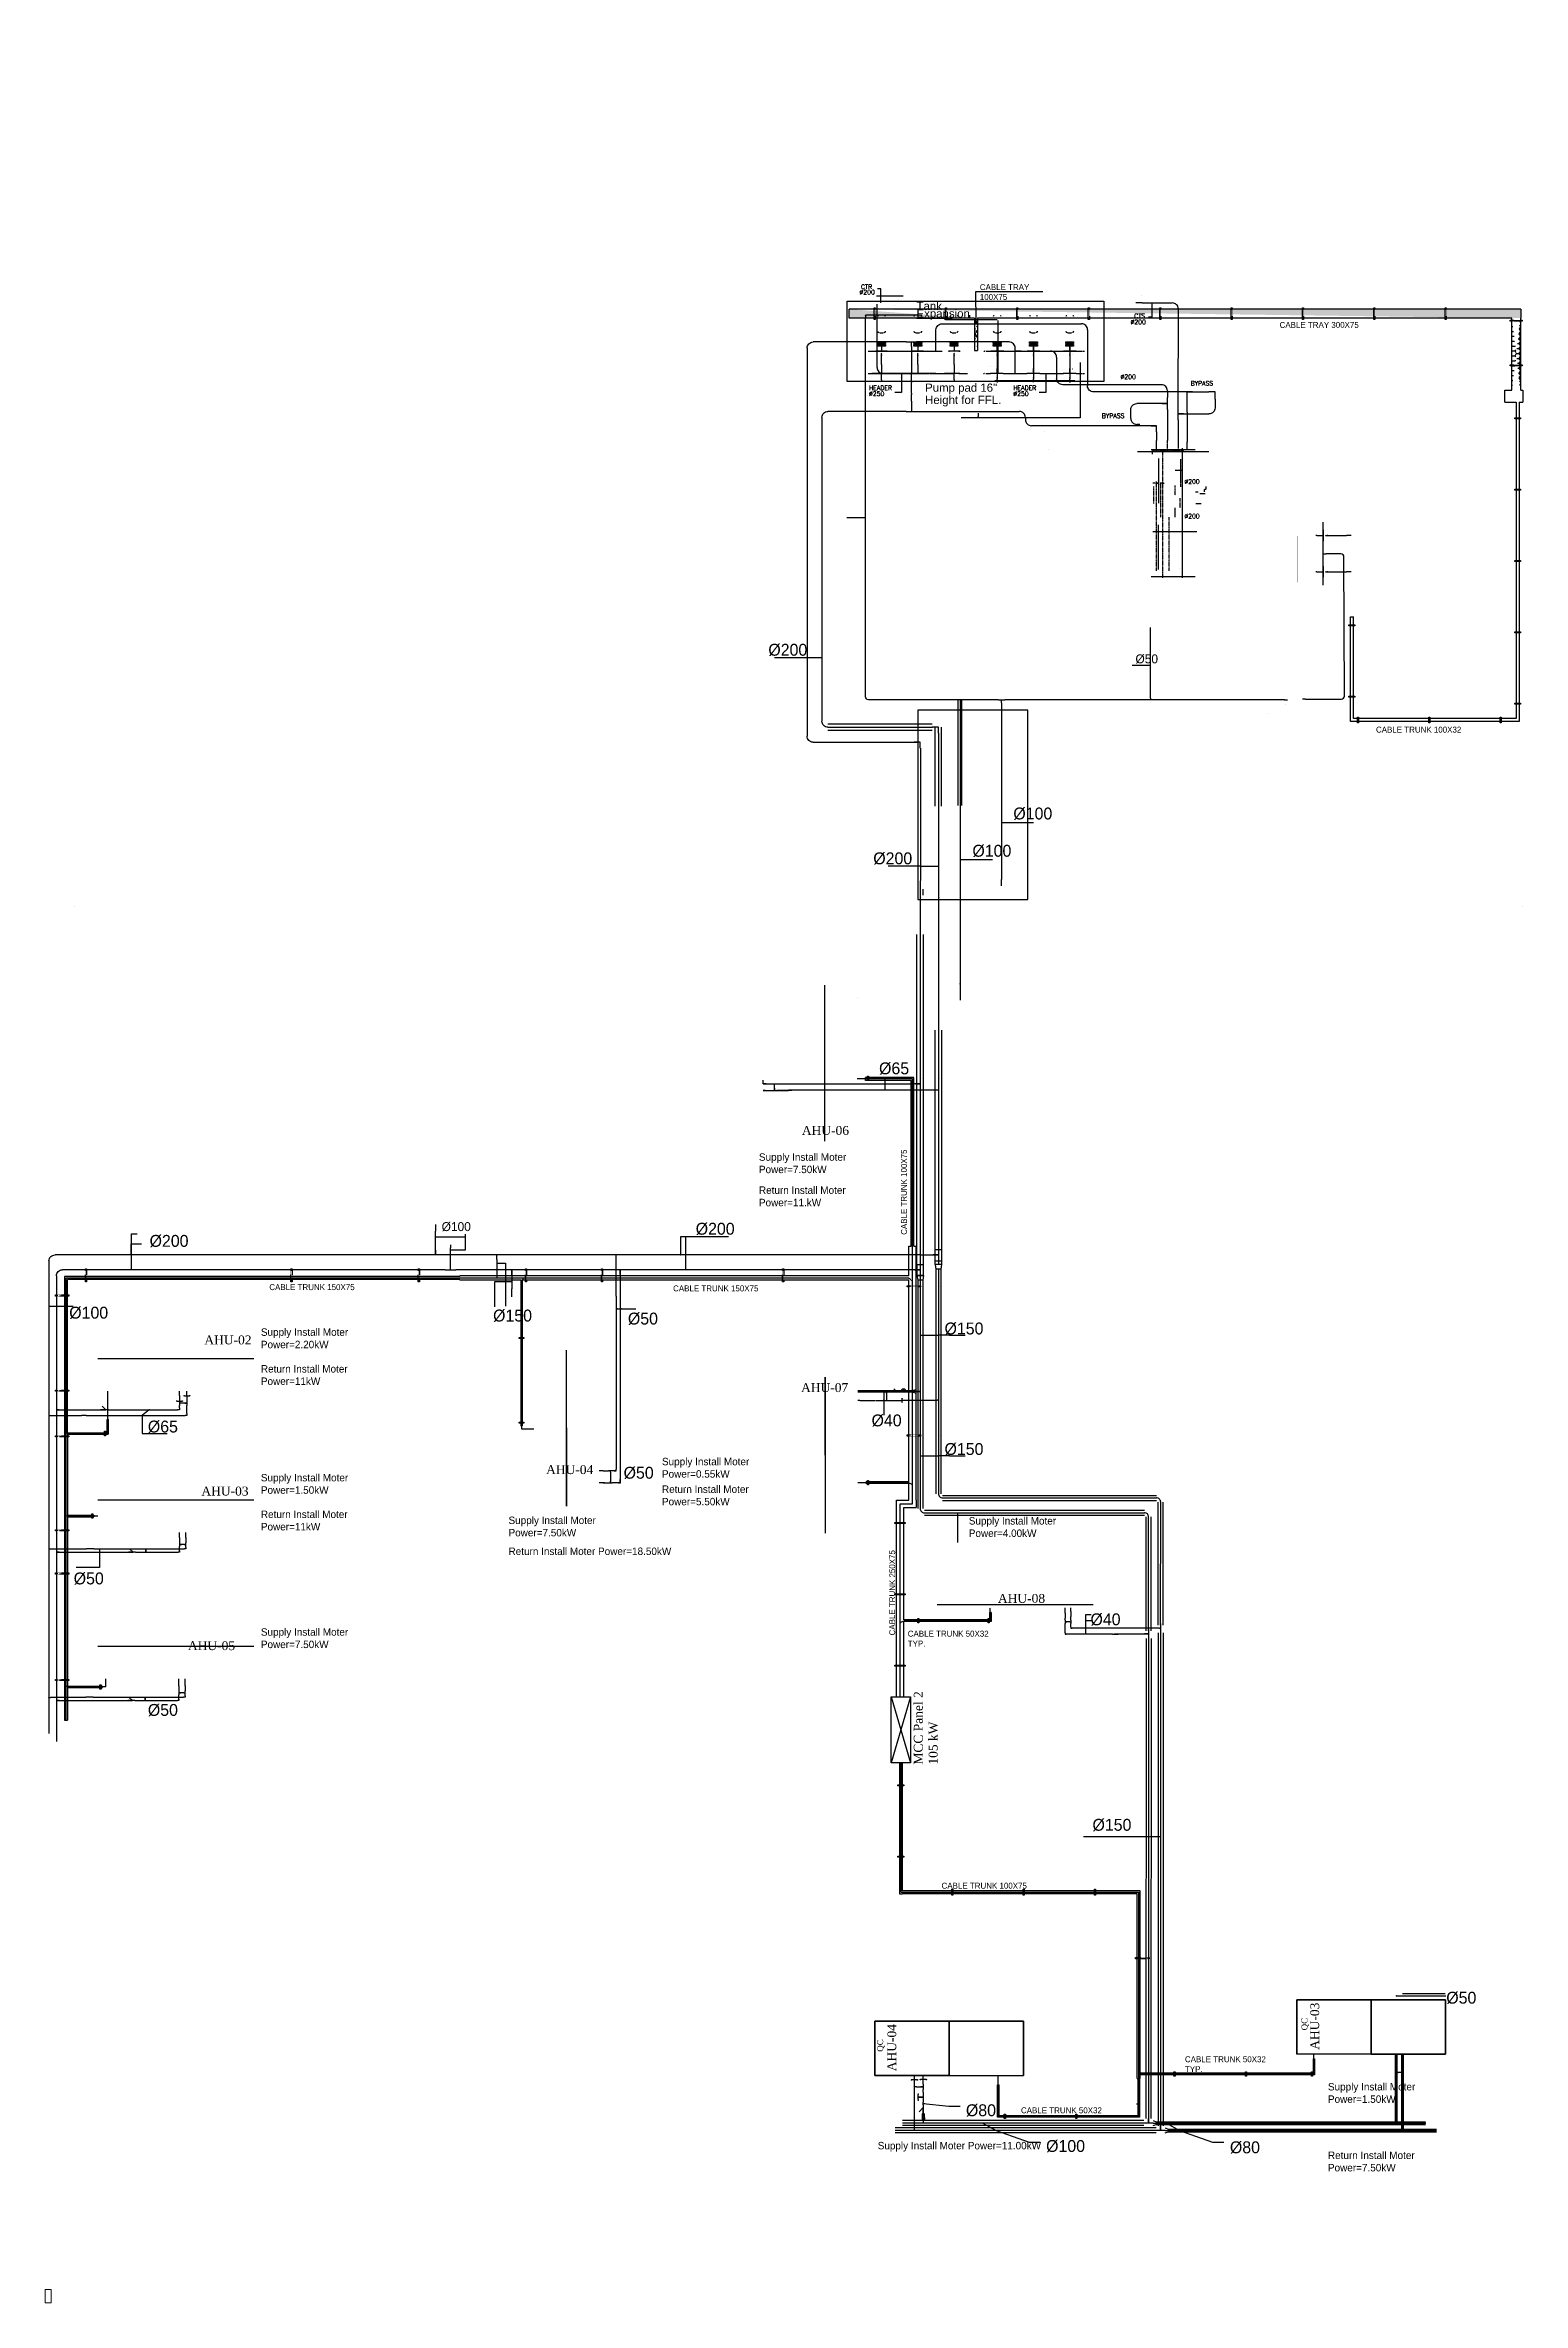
# Model space of a CAD drawing. Extents: x -31477 to 18199, y -139481 to -63533.
import ezdxf

# ---------------------------------------------------------------- set-up
doc = ezdxf.new("R2010")
doc.units = 0
for name, pattern in [('ACAD_ISO05W100', [33, 24, -3, 0, -3, 0, -3]), ('CENTER', [2, 1.25, -0.25, 0.25, -0.25]), ('HIDDEN', [0.375, 0.25, -0.125])]:
    doc.linetypes.add(name, pattern=pattern)
doc.layers.get('0').update_dxf_attribs({"linetype": 'CONTINUOUS'})
for name, color, linetype in [('_150_M', 7, 'CONTINUOUS'), ('AHU', 40, 'CONTINUOUS'), ('ahu 07', 40, 'CONTINUOUS'), ('AIRVENT', 6, 'CONTINUOUS'), ('bypas', 17, 'CONTINUOUS'), ('cabe tray text', 3, 'CONTINUOUS'), ('cable tray', 6, 'CONTINUOUS'), ('CABLE TRAY CENTERLINE', 2, 'ACAD_ISO05W100'), ('ch. w. out', 142, 'CONTINUOUS'), ('ch.w.in', 180, 'CONTINUOUS'), ('ch.w.ret.', 1, 'CONTINUOUS'), ('ch.w.sup.', 3, 'CONTINUOUS'), ('Cl', 6, 'CENTER'), ('Cl_HVAC', 6, 'CENTER'), ('cooling water', 94, 'CONTINUOUS'), ('cooling water....', 70, 'CONTINUOUS'), ('diamantion arow', 7, 'CONTINUOUS'), ('Dim1', 1, 'CONTINUOUS'), ('First floor Utility', 69, 'CONTINUOUS'), ('flow d.', 6, 'CONTINUOUS'), ('hader', 1, 'CONTINUOUS'), ('HVAC', 120, 'CONTINUOUS'), ('MAKUP W.', 3, 'CONTINUOUS'), ('NEW DRAIN', 6, 'CONTINUOUS'), ('NEW TANK SUP.', 1, 'CONTINUOUS'), ("ret.6''", 5, 'CONTINUOUS'), ('Return Ahu-03', 1, 'CONTINUOUS'), ('RETURN....', 5, 'CONTINUOUS'), ('SHAN PANEL', 253, 'CONTINUOUS'), ('SOFT W.S..', 31, 'CONTINUOUS'), ('System', 7, 'CONTINUOUS'), ('te', 2, 'CONTINUOUS')]:
    doc.layers.add(name, color=color, linetype=linetype)
doc.layers.add('new chws', color=7, linetype='CONTINUOUS', true_color=0x62fefc)
doc.layers.add('SA-HANGERS', color=21, linetype='CONTINUOUS', lineweight=30)
doc.styles.add('STYLE2', font='arial.ttf')
doc.styles.add('TECHNICBOLD', font='times.ttf', dxfattribs={"height": 10})
doc.dimstyles.get("Standard").update_dxf_attribs({"dimtxt": 3, "dimasz": 3, "dimexe": 2, "dimexo": 2, "dimgap": 2, "dimtad": 1, "dimdec": 0, "dimzin": 3, "dimdsep": 46, "dimtxsty": 'Standard', "dimcen": 2, "dimclrd": 256, "dimclre": 256, "dimclrt": 7, "dimadec": 0, "dimazin": 0, "dimtfac": 1, "dimtdec": 0, "dimtmove": 2, "dimatfit": 3, "dimfxl": 1, "dimtolj": 1, "dimtzin": 3, "dimarcsym": 0})
pattern_1 = [(0, (18128.23, -75141.28), (142.875, 82.48892), [95.25, -190.5]), (120, (18128.23, -75141.28), (-142.875, 82.48892), [95.25, -190.5]), (60, (18128.23, -75141.28), (3e-07, 164.97784), [-190.5, 95.25])]

msp = doc.modelspace()

# ---------------------------------------------------------------- texts
at = {"layer": 'cabe tray text', "color": 7, "char_height": 200, "width": 4230.47, "attachment_point": 1}
for s, insert in [('{\\C256;CABLE TRAY\\P100X75}', (-56, -71573, -15322)), ('{\\C256;CABLE TRAY 300X75}', (10023, -72844, -12315)), ('{\\C256;CABLE TRUNK 100X32}', (13263, -86459, -12315)), ('{\\C256;CABLE TRUNK 150X75}', (-23942, -105213, 6188)), ('{\\C256;CABLE TRUNK 150X75}', (-10367, -105255, 6188)), ('{\\C256;CABLE TRUNK 50X32\\PTYP.}', (-2478, -116870, -2009)), ('{\\C256;CABLE TRUNK 100X75}', (-1341, -125349, -2009)), ('{\\C256;CABLE TRUNK 50X32\\PTYP.}', (6841, -131186, -2009)), ('{\\C256;CABLE TRUNK 50X32}', (1328, -132904, -2009))]:
    msp.add_mtext(s, dxfattribs=dict(at, insert=insert))
at = {"layer": 'cabe tray text', "color": 7, "char_height": 200, "width": 4230.47, "attachment_point": 1, "rotation": 90}
for s, insert in [('{\\C256;CABLE TRUNK 100X75}', (-2706, -103552, 6188)), ('{\\C256;CABLE TRUNK 250X75}', (-3102, -117028, -2009))]:
    msp.add_mtext(s, dxfattribs=dict(at, insert=insert))
at = {"layer": 'diamantion arow', "color": 7, "attachment_point": 1}
for s, insert, char_height, width in [('{\\Fromand|c0;%%C200}', (-4100, -71769, 14644), 150, 469.39), ('{\\Fromand|c0;CTR}', (-4049, -71586, 14644), 150, 469.39), ('{\\Fromand|c0;%%C200}', (5011, -72771, 15802), 150, 469.39), ('{\\Fromand|c0;CTS}', (5134, -72567, 15802), 150, 469.39), ('{\\Fromand|c0;%%C250}', (-3782, -75184, 13291), 150, 469.39), ('{\\Fromand|c0;HEADER}', (-3782, -74988, 13291), 150, 469.39), ('{\\Fromand|c0;%%C250}', (1070, -75184, 13291), 150, 469.39), ('{\\Fromand|c0;HEADER}', (1070, -74988, 13291), 150, 469.39), ('{\\Fromand|c0;%%C200}', (4676, -74614, 13291), 150, 469.39), ('{\\Fromand|c0;BYPASS}', (7031, -74833, 13291), 150, 469.39), ('{\\Fromand|c0;BYPASS}', (4048, -75927, 13291), 150, 469.39), ('{\\Fromand|c0;%%C200}', (6821, -78139, 12276), 150, 469.39), ('{\\Fromand|c0;%%C200}', (6821, -79302, 12276), 150, 469.39), ('%%C200', (-7165, -83672, 15599), 400, 469.39), ('%%C50', (5177, -84029, 5007), 300, 469.39), ('%%C100', (1072, -89180, 13054), 400, 469.39), ('%%C200', (-3637, -90688, 8532), 400, 469.39), ('%%C100', (-304, -90434, 8532), 400, 469.39), ('%%C65', (-3443, -97753, 8102), 400, 469.39), ('Supply Install Moter Power=7.50kW ', (-7481, -100812, 7106), 250, 4307.85), ('Return Install Moter Power=11.kW ', (-7481, -101925, 7106), 250, 4307.85), ('%%C100', (-18148, -103127, 8398), 300, 469.39), ('%%C200', (-9607, -103149, 8544), 400, 469.39), ('%%C200', (-27967, -103557, 8544), 400, 469.39), ('%%C100', (-30668, -105972, 8409), 400, 469.39), ('%%C150', (-16419, -106069, 8423), 400, 469.39), ('%%C50', (-11887, -106171, 8544), 400, 469.39), ('Supply Install Moter Power=2.20kW ', (-24225, -106701, 3553), 250, 4307.85), ('%%C150', (-1242, -106504, 8860), 400, 469.39), ('Return Install Moter Power=11kW ', (-24225, -107936, 3553), 250, 4307.85), ('%%C65', (-28025, -109803, 8386), 400, 469.39), ('%%C40', (-3695, -109596, 8764), 400, 469.39), ('%%C150', (-1242, -110559, 8860), 400, 469.39), ('Supply Install Moter Power=1.50kW ', (-24225, -111597, 3553), 250, 4307.85), ('%%C50', (-12031, -111357, 10892), 400, 469.39), ('Supply Install Moter Power=0.55kW ', (-10741, -111055), 250, 4307.85), ('Return Install Moter Power=5.50kW ', (-10741, -111985), 250, 4307.85), ('Return Install Moter Power=11kW ', (-24225, -112831, 3553), 250, 4307.85), ('Supply Install Moter Power=7.50kW ', (-15900, -113031, 3553), 250, 4307.85), ('Supply Install Moter Power=4.00kW ', (-426, -113049, 3553), 250, 4307.85), ('Return Install Moter Power=18.50kW ', (-15900, -114073, 3553), 250, 5304.09), ('%%C50', (-30518, -114912, 8514), 400, 469.39), ('Supply Install Moter Power=7.50kW ', (-24225, -116789, 3553), 250, 4307.85), ('%%C40', (3665, -116288, 7916), 400, 469.39), ('%%C50', (-28025, -119336, 9390), 400, 469.39), ('%%C150', (3732, -123200, -2009), 400, 469.39), ('%%C50', (15626, -129016, 8821), 400, 469.39), ('Supply Install Moter Power=1.50kW ', (11648, -132086, 3553), 250, 4307.85), ('%%C80', (-523, -132802, 8325), 400, 469.39), ('Supply Install Moter Power=11.00kW ', (-3488, -134066, 3553), 250, 5337.29), ('%%C100', (2173, -134005, 8247), 400, 2200.44), ('%%C80', (8352, -134048, -1990), 400, 469.39), ('Return Install Moter Power=7.50kW ', (11648, -134393, 3553), 250, 4307.85)]:
    msp.add_mtext(s, dxfattribs=dict(at, insert=insert, char_height=char_height, width=width))
at = {"layer": 'First floor Utility', "color": 253, "linetype": 'Continuous', "style": 'STYLE2'}
for s, p in [('Tank', (-2184, -72445, 13645)), ('Expansion ', (-2184, -72697, 13673)), ('Pump pad 16"', (-1895, -75192)), ('Height for FFL.', (-1895, -75605))]:
    msp.add_text(s, height=275, dxfattribs=at).set_placement(p)
at = {"layer": 'Return Ahu-03', "color": 6, "char_height": 300, "width": 1495.85, "attachment_point": 1, "style": 'TECHNICBOLD'}
for s, insert in [('\\pi-16.89215;AHU-06', (-6021, -99892, 8048)), ('\\pi-16.24326;AHU-02', (-26109, -106939, 11746)), ('\\pi-15.59438;AHU-07', (-6049, -108543, 11794)), ('\\pi-17.75732;AHU-04', (-14618, -111302, 11740)), ('\\pi-7.05076;AHU-03', (-26218, -112023, 11795)), ('\\pi-12.67441;AHU-08', (566, -115634, 9986)), ('\\pi-10.83591;AHU-05', (-26667, -117223, 10481))]:
    msp.add_mtext(s, dxfattribs=dict(at, insert=insert))
at = {"layer": 'Return Ahu-03', "color": 6, "insert": (-2275, -121375, 9986), "char_height": 300, "width": 2505.63, "attachment_point": 1, "rotation": 90, "style": 'TECHNICBOLD'}
msp.add_mtext('MCC Panel 2\\P105 kW', dxfattribs=at)
at = {"layer": 'te', "color": 6, "lineweight": 0, "width": 1495.85, "attachment_point": 1, "rotation": 90, "style": 'TECHNICBOLD'}
for s, insert, char_height in [('AHU-03', (11053, -130968, 9609), 300), ('AHU-04', (-3166, -131689, 10332), 300), ('\\pt200;QC', (10757, -130314, 9609), 200), ('\\pt200;QC', (-3506, -131035, 76), 200)]:
    msp.add_mtext(s, dxfattribs=dict(at, insert=insert, char_height=char_height))

# ---------------------------------------------------------------- blocks, each defined once
blk = doc.blocks.new('airvent')
at = {"layer": 'ch. w. out', "color": 6, "extrusion": (0, -1, 0), "elevation": -14647}
for points in [[(15202, 4645), (15202, 4859)], [(15202, 4873), (15202, 4859)], [(15202, 4873), (15202, 4930)]]:
    blk.add_lwpolyline(points, dxfattribs=at)
blk = doc.blocks.new('Xatb')
for p, q in [((-0.4, -0.4), (0.4, 0.4)), ((0.4, -0.4), (-0.4, 0.4))]:
    blk.add_line(p, q)
blk = doc.blocks.new('6 x 4')
at = {"color": 40, "extrusion": (-1, 0, 0)}
blk.add_point((-55, 0), dxfattribs=at)
at = {"layer": 'System', "color": 40, "xscale": 25.4, "yscale": 25.4, "zscale": 25.4}
blk.add_blockref('Xatb', (0, 0), dxfattribs=at)
blk = doc.blocks.new('gasl')
for p, q in [((0, 0.9), (0, 0)), ((0, 0), (0, -0.9))]:
    blk.add_line(p, q)
for centre in [(0, 1), (0, -1)]:
    blk.add_arc(centre, 0.1, 90, 270)
blk = doc.blocks.new('gasr')
for p, q in [((0, 1.1), (0, 1.21875)), ((0, 0.9), (0, 0)), ((0, 0), (0, -0.9))]:
    blk.add_line(p, q)
for centre in [(0, 1), (0, -1)]:
    blk.add_arc(centre, 0.1, 270, 90)
blk = doc.blocks.new('ahu3')
at = {"extrusion": (0, -1, 0)}
for p, q in [((-215539, 81027, 2207), (-215539, 81027, 2207)), ((-218724, 80508, -884), (-218773, 80508, -884)), ((-218589, 80408, -899), (-218378, 80608, -899)), ((-218064, 80508, -834), (-218064, 80508, -788)), ((-218806, 78598, 1332), (-218806, 78721, 1332))]:
    blk.add_line(p, q, dxfattribs=at)
at = {"extrusion": (1, 0, 0)}
blk.add_line((-217034, 80535, 1871), (-217034, 79536, 1871), dxfattribs=at)
blk.add_line((-218525, 78498, 1043), (-218525, 78498, 1335))
at = {"extrusion": (0, -1, 0)}
blk.add_arc((-218114, -834, -80508), 50, 270, 0, dxfattribs=at)
at = {"extrusion": (1, 0, 0)}
blk.add_arc((79536, 1371, -217034), 500, 90, 180, dxfattribs=at)
at = {"layer": 'Cl_HVAC', "color": 34}
blk.add_line((-218155, 86329), (-218155, 78432), dxfattribs=at)
at = {"layer": 'Cl_HVAC', "color": 7}
for p, q in [((-218541, 85908, 874), (-218541, 80480, 874)), ((-218706, 81770, 2470), (-218706, 80721, 2470))]:
    blk.add_line(p, q, dxfattribs=at)
at = {"layer": 'Cl_HVAC', "color": 31}
for p, q in [((-218454, 85734, 3109), (-218454, 85734, 3158)), ((-217118, 85734, 3109), (-217118, 85734, 3158)), ((-217766, 84255, 3088), (-217766, 84255, 3239)), ((-218454, 82711, 3109), (-218454, 82711, 3158)), ((-217118, 82711, 3109), (-217118, 82711, 3158))]:
    blk.add_line(p, q, dxfattribs=at)
at = {"layer": 'Cl_HVAC', "color": 131}
for p, q in [((-217766, 85908, 1838), (-217766, 82603, 1838)), ((-218266, 82603, 1838), (-218266, 80505, 1838))]:
    blk.add_line(p, q, dxfattribs=at)
at = {"layer": 'Cl_HVAC', "color": 5}
blk.add_line((-217388, 81240, 1575), (-217388, 80657, 1575), dxfattribs=at)
at = {"layer": 'Cl_HVAC', "color": 3}
for p, q in [((-217083, 82020, 1575), (-217083, 81438, 1575)), ((-217034, 80730, 1871), (-217034, 80535, 1871)), ((-217034, 79036, 1243), (-217034, 79036, 475)), ((-217034, 79036, 1371), (-217034, 79036, 1243))]:
    blk.add_line(p, q, dxfattribs=at)
at = {"layer": 'Cl_HVAC', "extrusion": (0, -1, 0)}
for p, q in [((-218724, 80508, -884), (-218773, 80508, -884)), ((-216993, 79722, 117), (-217389, 79722, 117)), ((-216986, 79722, 120), (-217382, 79722, 120))]:
    blk.add_line(p, q, dxfattribs=at)
at = {"layer": 'Cl_HVAC'}
for p, q in [((-218642, 80508, -884), (-218648, 80508, -884)), ((-218589, 80508, -884), (-218642, 80508, -884)), ((-218489, 80367, -844), (-218489, 80367, -693)), ((-218484, 80508, -272), (-218484, 80508, -477)), ((-218484, 80508, -475), (-218484, 80508, -680)), ((-218484, 80508, -679), (-218484, 80508, -884)), ((-218114, 80508, -884), (-218317, 80508, -884)), ((-218064, 80508, -834), (-218064, 80508, -736))]:
    blk.add_line(p, q, dxfattribs=at)
at = {"layer": 'Cl_HVAC', "color": 3, "extrusion": (1, 0, 0)}
blk.add_line((-217034, 80535, 1871), (-217034, 79536, 1871), dxfattribs=at)
at = {"layer": 'Cl_HVAC', "color": 2, "extrusion": (0, -1, 0)}
for p, q in [((-218806, 78598, 1332), (-218806, 78721, 1332)), ((-217585, 78498, 1332), (-217981, 78498, 1332)), ((-216966, 78498, 1332), (-217362, 78498, 1332))]:
    blk.add_line(p, q, dxfattribs=at)
at = {"layer": 'Cl_HVAC', "color": 2}
for p, q in [((-218204, 78498, 1332), (-218706, 78498, 1332)), ((-218525, 78498, 986), (-218525, 78498, 708)), ((-218525, 78498, 1043), (-218525, 78498, 986)), ((-218525, 78498, 1431), (-218525, 78498, 1043)), ((-218138, 78498, 1332), (-218204, 78498, 1332)), ((-218048, 78498, 1332), (-218138, 78498, 1332)), ((-217981, 78498, 1332), (-218048, 78498, 1332)), ((-217519, 78498, 1332), (-217585, 78498, 1332)), ((-217429, 78498, 1332), (-217519, 78498, 1332)), ((-217362, 78498, 1332), (-217429, 78498, 1332)), ((-216866, 78498, 837), (-216866, 78498, 722)), ((-216866, 78498, 722), (-216866, 78498, 338)), ((-216866, 78498, 1222), (-216866, 78498, 837))]:
    blk.add_line(p, q, dxfattribs=at)
at = {"layer": 'Cl_HVAC', "color": 236}
blk.add_line((-218302, 78432, 625), (-218302, 78432, 856), dxfattribs=at)
at = {"layer": 'Cl_HVAC', "color": 1}
blk.add_line((-217868, 78407, 238), (-217868, 78074, 238), dxfattribs=at)
at = {"layer": 'Cl_HVAC', "extrusion": (0, -1, 0)}
blk.add_arc((-218114, -834, -80508), 50, 270, 0, dxfattribs=at)
at = {"layer": 'Cl_HVAC', "color": 3, "extrusion": (1, 0, 0)}
blk.add_arc((79536, 1371, -217034), 500, 90, 180, dxfattribs=at)
at = {"layer": 'Cl_HVAC', "color": 2}
blk.add_arc((-218706, 78598, 1332), 100, 180, 270, dxfattribs=at)
at = {"layer": 'Cl_HVAC', "color": 2, "extrusion": (0, -1, 0)}
blk.add_arc((-216966, 1232, -78498), 100, 0, 90, dxfattribs=at)
at = {"layer": 'HVAC', "color": 6, "extrusion": (0, 1, -2e-16)}
for p, q in [((-218873, 86251, -1007), (-218662, 86251, -1007)), ((-216373, 86251, -1007), (-216162, 86251, -1007)), ((-218775, 83481, -1007), (-218564, 83481, -1007)), ((-216275, 83481, -1007), (-216064, 83481, -1007)), ((-218873, 78432, -1007), (-218662, 78432, -1007)), ((-216373, 78432, -1007), (-216162, 78432, -1007))]:
    blk.add_line(p, q, dxfattribs=at)
at = {"layer": 'HVAC', "color": 6}
for p, q in [((-218815, 86251, -971), (-216315, 86251, -971)), ((-218670, 83481, -707), (-216170, 83481, -707)), ((-218815, 78432, -971), (-216315, 78432, -971))]:
    blk.add_line(p, q, dxfattribs=at)
at = {"layer": 'HVAC', "color": 236}
for p, q in [((-218302, 86251, 625), (-218302, 86251, 856)), ((-217565, 86251, -971), (-217565, 86251, 625)), ((-217565, 78432, -971), (-217565, 78432, 625))]:
    blk.add_line(p, q, dxfattribs=at)
at = {"layer": 'HVAC', "color": 34}
for p, q in [((-216947, 86329), (-216947, 78432)), ((-216947, 78425), (-216947, 78347))]:
    blk.add_line(p, q, dxfattribs=at)
at = {"layer": 'HVAC', "color": 6, "extrusion": (0, -1, 1e-16)}
blk.add_line((-218670, 83481, -857), (-216170, 83481, -857), dxfattribs=at)
at = {"layer": 'HVAC', "color": 5}
blk.add_line((-217388, 82603, 1575), (-217388, 82020, 1575), dxfattribs=at)
at = {"layer": 'HVAC', "color": 3}
blk.add_line((-215983, 81059, 1707), (-216150, 81059, 2041), dxfattribs=at)
at = {"layer": 'HVAC', "color": 3, "extrusion": (0.996615, 0, 0.082207)}
blk.add_line((-216114, 81770, 2331), (-215795, 81770, 2525), dxfattribs=at)
at = {"layer": 'HVAC', "color": 3, "extrusion": (0.894156, 0, 0.447756)}
blk.add_line((-215877, 81142, 2074), (-215543, 81142, 2241), dxfattribs=at)
at = {"layer": 'HVAC', "color": 2}
blk.add_line((-215595, 81035, 2207), (-215595, 80934, 2207), dxfattribs=at)
at = {"layer": 'HVAC', "color": 2, "extrusion": (0, -1, 0)}
for p, q in [((-215545, 80884, 2214), (-215510, 80884, 2214)), ((-215545, 80884, 2214), (-215510, 80884, 2214)), ((-215490, 80864, 2214), (-215490, 80740, 2214)), ((-215490, 80864, 2214), (-215490, 80740, 2214)), ((-215490, 80720, 2194), (-215490, 80720, 653)), ((-215490, 80720, 2194), (-215490, 80720, 653))]:
    blk.add_line(p, q, dxfattribs=at)
at = {"layer": 'HVAC'}
for p, q in [((-218589, 80508, -680), (-218378, 80508, -680)), ((-218589, 80508, -884), (-218378, 80508, -884))]:
    blk.add_line(p, q, dxfattribs=at)
at = {"layer": 'HVAC', "color": 1}
for p, q in [((-218535, 78407, -167), (-218535, 78074, -167)), ((-218535, 78074, -167), (-218535, 78005, -167)), ((-217868, 78074, 238), (-217868, 78005, 238)), ((-217197, 78376, 238), (-217197, 78043, 238)), ((-217197, 78043, 238), (-217197, 77974, 238)), ((-216658, 78388, -167), (-216658, 78055, -167)), ((-216658, 78055, -167), (-216658, 77986, -167))]:
    blk.add_line(p, q, dxfattribs=at)
at = {"layer": 'HVAC', "extrusion": (0, -1, 0), "elevation": -80508}
blk.add_lwpolyline([(-218648, -884), (-218724, -884)], dxfattribs=at)
at = {"layer": 'HVAC', "color": 2, "extrusion": (-0.139319, 0, 0.990248)}
blk.add_arc((-80934, -213134, 32222), 50, 270, 0, dxfattribs=at)
at = {"layer": 'HVAC', "color": 2, "extrusion": (0, 0, -1)}
blk.add_arc((215510, 80864, -2214), 20, 90, 180, dxfattribs=at)
blk.add_arc((215510, 80864, -2214), 20, 90, 180, dxfattribs=at)
at = {"layer": 'HVAC', "color": 2, "extrusion": (1, -3.79e-14, 0)}
blk.add_arc((80740, 2194, -215490), 20, 90, 180, dxfattribs=at)
blk.add_arc((80740, 2194, -215490), 20, 90, 180, dxfattribs=at)
blk = doc.blocks.new('fgjgk')
at = {"layer": 'cooling water', "elevation": -11300}
for points in [[(-3612, 1845), (-3612, 1951)], [(-3612, 1756), (-3612, 1843)]]:
    blk.add_lwpolyline(points, dxfattribs=at)
at = {"layer": 'cooling water', "extrusion": (-1, 0, 0), "elevation": 3612}
for points in [[(-1756, -11300), (-1478, -11300)], [(-1440, -11262), (-1440, -11050)]]:
    blk.add_lwpolyline(points, dxfattribs=at)
blk.add_lwpolyline([(-1440, -11262, -0.414214), (-1478, -11300, -0.414214)], format="xyb", dxfattribs=at)
blk = doc.blocks.new('ahu 07')
blk.add_line((156805, 49996), (156805, 44996))
at = {"layer": 'ahu 07'}
for p, q in [((156805, 49996), (154975, 49996)), ((154975, 49996), (154975, 44996)), ((154975, 49996), (154975, 49996, -1370)), ((154975, 44996, -1370), (154975, 49996, -1370)), ((154975, 49996, -1370), (156805, 49996, -1370)), ((154975, 49996, -1370), (154975, 49996, -2580)), ((156805, 49996, -2580), (154975, 49996, -2580)), ((154975, 49996, -2580), (154975, 47496, -2580)), ((156805, 49996), (156805, 49996, -1370)), ((156805, 49996, -1370), (156805, 44996, -1370)), ((156805, 49996, -1370), (156805, 49996, -2580)), ((156805, 47496, -2580), (156805, 49996, -2580)), ((156805, 47496, -1370), (154975, 47496, -1370)), ((154975, 47496, -1370), (154975, 47496, -2580)), ((154975, 47496, -2580), (156805, 47496, -2580)), ((156805, 47496, -13), (154975, 47496, -13)), ((156805, 47496, -1358), (154975, 47496, -1358)), ((156805, 47496, -1370), (156805, 47496, -2580)), ((154975, 44996), (156805, 44996)), ((154975, 44996), (154975, 44996, -1370)), ((156805, 44996, -1370), (154975, 44996, -1370)), ((156805, 44996), (156805, 44996, -1370))]:
    blk.add_line(p, q, dxfattribs=at)
at = {"layer": 'ahu 07', "extrusion": (0, 0, -1)}
for p, q in [((155890, 49984), (155890, 49984, -1370)), ((155890, 49984, -1370), (155890, 49984, -2580)), ((154987, 48746, -1370), (154987, 48746, -2580)), ((156792, 48746, -1370), (156792, 48746, -2580)), ((154987, 47496), (154987, 47496, -1370)), ((155890, 47509, -1370), (155890, 47509, -2580)), ((156792, 47496), (156792, 47496, -1370)), ((155890, 45009), (155890, 45009, -1370))]:
    blk.add_line(p, q, dxfattribs=at)
blk = doc.blocks.new('ahu 4')
at = {"extrusion": (0, 0, -1)}
blk.add_line((12065, 25509, 1100), (7065, 25509, 1100), dxfattribs=at)
at = {"layer": 'ahu 07', "extrusion": (0, 0, -1)}
for p, q in [((12065, 27339, 1100), (7065, 27339, 1100)), ((7065, 27339, 1100), (7065, 25509, 1100)), ((7065, 27339, 1100), (7065, 27339, 2470)), ((7065, 25509, 2470), (7065, 27339, 2470)), ((7065, 27339, 2470), (12065, 27339, 2470)), ((9565, 25509, 2470), (9565, 27339, 2470)), ((9565, 27339, 2470), (9565, 27339, 3680)), ((12065, 27339, 3680), (9565, 27339, 3680)), ((9565, 27339, 3680), (9565, 25509, 3680)), ((9565, 25509, 1112), (9565, 27339, 1112)), ((9565, 25509, 2458), (9565, 27339, 2458)), ((12065, 25509, 1100), (12065, 27339, 1100)), ((12065, 27339, 1100), (12065, 27339, 2470)), ((12065, 27339, 2470), (12065, 25509, 2470)), ((12065, 27339, 2470), (12065, 27339, 3680)), ((12065, 25509, 3680), (12065, 27339, 3680)), ((7065, 25509, 1100), (7065, 25509, 2470)), ((12065, 25509, 2470), (7065, 25509, 2470)), ((9565, 25509, 2470), (9565, 25509, 3680)), ((9565, 25509, 3680), (12065, 25509, 3680)), ((12065, 25509, 1100), (12065, 25509, 2470)), ((12065, 25509, 2470), (12065, 25509, 3680))]:
    blk.add_line(p, q, dxfattribs=at)
at = {"layer": 'ahu 07'}
for p, q in [((9565, 27327, 1100), (9565, 27327, 2470)), ((10815, 27327, 2470), (10815, 27327, 3680)), ((7078, 26424, 1100), (7078, 26424, 2470)), ((9578, 26424, 2470), (9578, 26424, 3680)), ((12053, 26424, 1100), (12053, 26424, 2470)), ((12053, 26424, 2470), (12053, 26424, 3680)), ((9565, 25522, 1100), (9565, 25522, 2470)), ((10815, 25522, 2470), (10815, 25522, 3680))]:
    blk.add_line(p, q, dxfattribs=at)
blk = doc.blocks.new('DS')
at = {"layer": 'SHAN PANEL'}
for p, q in [((48190, 68788, 7483), (48190, 68788, 7283)), ((48190, 68788, 7483), (48190, 68788, 7283)), ((48812, 68788, 7483), (48812, 68788, 7283)), ((48812, 68788, 7483), (48812, 68788, 7283))]:
    blk.add_line(p, q, dxfattribs=at)
blk = doc.blocks.new('*U22')
for p, q in [((0, 0), (0, 37)), ((358, 0), (358, 37))]:
    blk.add_line(p, q)
for points in [[(0, 0), (-50, 0), (-50, 37), (0, 37)], [(358, 37), (408, 37), (408, 0), (358, 0)]]:
    blk.add_lwpolyline(points)
at = {"linetype": 'HIDDEN', "ltscale": 10}
for points in [[(0, 37), (358, 37)], [(358, 0), (0, 0)]]:
    blk.add_lwpolyline(points, dxfattribs=at)
for centre in [(-25, 18), (383, 18)]:
    blk.add_circle(centre, 8.44)
blk = doc.blocks.new('*U23')
for p, q in [((0, 0), (0, 37)), ((50, 0), (50, 37))]:
    blk.add_line(p, q)
for points in [[(0, 0), (-50, 0), (-50, 37), (0, 37)], [(50, 37), (100, 37), (100, 0), (50, 0)]]:
    blk.add_lwpolyline(points)
at = {"linetype": 'HIDDEN', "ltscale": 10}
for points in [[(0, 37), (50, 37)], [(50, 0), (0, 0)]]:
    blk.add_lwpolyline(points, dxfattribs=at)
for centre in [(-25, 18), (75, 18)]:
    blk.add_circle(centre, 8.44)
blk = doc.blocks.new('*U24')
for p, q in [((0, 0), (0, 37)), ((100, 0), (100, 37))]:
    blk.add_line(p, q)
for points in [[(0, 0), (-50, 0), (-50, 37), (0, 37)], [(100, 37), (150, 37), (150, 0), (100, 0)]]:
    blk.add_lwpolyline(points)
at = {"linetype": 'HIDDEN', "ltscale": 10}
for points in [[(0, 37), (100, 37)], [(100, 0), (0, 0)]]:
    blk.add_lwpolyline(points, dxfattribs=at)
for centre in [(-25, 18), (125, 18)]:
    blk.add_circle(centre, 8.44)
blk = doc.blocks.new('*U25')
for p, q in [((0, 0), (0, 37)), ((250, 0), (250, 37))]:
    blk.add_line(p, q)
for points in [[(0, 0), (-50, 0), (-50, 37), (0, 37)], [(250, 37), (300, 37), (300, 0), (250, 0)]]:
    blk.add_lwpolyline(points)
at = {"linetype": 'HIDDEN', "ltscale": 10}
for points in [[(0, 37), (250, 37)], [(250, 0), (0, 0)]]:
    blk.add_lwpolyline(points, dxfattribs=at)
for centre in [(-25, 18), (275, 18)]:
    blk.add_circle(centre, 8.44)
blk = doc.blocks.new('*U26')
for p, q in [((0, 0), (0, 37)), ((344, 0), (344, 37))]:
    blk.add_line(p, q)
for points in [[(0, 0), (-50, 0), (-50, 37), (0, 37)], [(344, 37), (394, 37), (394, 0), (344, 0)]]:
    blk.add_lwpolyline(points)
at = {"linetype": 'HIDDEN', "ltscale": 10}
for points in [[(0, 37), (344, 37)], [(344, 0), (0, 0)]]:
    blk.add_lwpolyline(points, dxfattribs=at)
for centre in [(-25, 18), (369, 18)]:
    blk.add_circle(centre, 8.44)
blk = doc.blocks.new('*U27')
for p, q in [((0, 0), (0, 37)), ((330, 0), (330, 37))]:
    blk.add_line(p, q)
for points in [[(0, 0), (-50, 0), (-50, 37), (0, 37)], [(330, 37), (380, 37), (380, 0), (330, 0)]]:
    blk.add_lwpolyline(points)
at = {"linetype": 'HIDDEN', "ltscale": 10}
for points in [[(0, 37), (330, 37)], [(330, 0), (0, 0)]]:
    blk.add_lwpolyline(points, dxfattribs=at)
for centre in [(-25, 18), (355, 18)]:
    blk.add_circle(centre, 8.44)
blk = doc.blocks.new('*U28')
for p, q in [((0, 0), (0, 37)), ((344, 0), (344, 37))]:
    blk.add_line(p, q)
for points in [[(0, 0), (-50, 0), (-50, 37), (0, 37)], [(344, 37), (394, 37), (394, 0), (344, 0)]]:
    blk.add_lwpolyline(points)
at = {"linetype": 'HIDDEN', "ltscale": 10}
for points in [[(0, 37), (344, 37)], [(344, 0), (0, 0)]]:
    blk.add_lwpolyline(points, dxfattribs=at)
for centre in [(-25, 18), (369, 18)]:
    blk.add_circle(centre, 8.44)
blk = doc.blocks.new('*U29')
for p, q in [((0, 0), (0, 37)), ((300, 0), (300, 37))]:
    blk.add_line(p, q)
for points in [[(0, 0), (-50, 0), (-50, 37), (0, 37)], [(300, 37), (350, 37), (350, 0), (300, 0)]]:
    blk.add_lwpolyline(points)
at = {"linetype": 'HIDDEN', "ltscale": 10}
for points in [[(0, 37), (300, 37)], [(300, 0), (0, 0)]]:
    blk.add_lwpolyline(points, dxfattribs=at)
for centre in [(-25, 18), (325, 18)]:
    blk.add_circle(centre, 8.44)

# ---------------------------------------------------------------- hatches: boundary and pattern name
at = {"layer": 'cable tray'}
h = msp.add_hatch(dxfattribs=at)
h.set_pattern_fill('HONEY', color=256, scale=30)
h.set_pattern_definition(pattern_1)
edge = h.paths.add_edge_path()
edge.add_line((18128, -72417), (18128, -72717))
edge.add_line((18128, -72417), (-4446, -72417))
edge.add_line((17828, -72717), (-138, -72717))
edge.add_line((-4446, -72717), (-4446, -72417))
edge.add_line((-238, -72717), (-4446, -72717))
h = msp.add_hatch(dxfattribs=at)
h.set_pattern_fill('HONEY', color=256, scale=30)
h.set_pattern_definition(pattern_1)
edge = h.paths.add_edge_path(flags=17)
edge.add_line((-138, -72717), (-138, -73802))
edge.add_line((-238, -72717), (-238, -73802))
h = msp.add_hatch(dxfattribs=at)
h.set_pattern_fill('HONEY', color=256, scale=30)
h.set_pattern_definition(pattern_1)
edge = h.paths.add_edge_path()
edge.add_line((17828, -75141), (17828, -72717))
edge.add_line((18128, -75141), (18128, -72717))

# ---------------------------------------------------------------- linework, layer by layer
at = {"extrusion": (1, 0, 0)}
for p, q in [((-3533, -71967, 15322), (-2633, -71967, 15322)), ((-2633, -72417, 15322), (-3533, -72417, 15322))]:
    msp.add_line(p, q, dxfattribs=at)
for p, q in [((-395, -72709, 10322), (-395, -72617, 10322)), ((5243, -77205, 9922), (7643, -77205, 9922)), ((5703, -77205, 9922), (7184, -77205, 9922)), ((9644, -86011, 216), (9644, -86011, -78)), ((-2040, -91147, 8526), (-1430, -91147, 8526)), ((-3235, -98692, 423), (-3235, -98485, 423)), ((-3233, -98473, 8405), (-3233, -98281, 8405)), ((-3233, -98281, 8405), (-2900, -98281, 8405)), ((-31349, -105957, 8526), (-30536, -105957, 8526)), ((-1074, -106931, 8764), (-549, -106931, 8764)), ((-28220, -109632, 8689), (-28220, -110233, 8689)), ((-1074, -110987, 8764), (-549, -110987, 8764)), ((-800, -113902, 9956), (-800, -112902, 9956)), ((-2126, -132559, 8843), (-2126, -132473, 8843)), ((-2126, -132645, 8843), (-2126, -132559, 8843)), ((-2126, -132664, 8843), (-2126, -132675, 8843)), ((-2123, -132559, 8843), (-2123, -132473, 8843)), ((-2123, -132645, 8843), (-2123, -132559, 8843))]:
    msp.add_line(p, q)
at = {"extrusion": (1.22465e-16, -3.54943e-32, -1)}
for p, q in [((-27059, -109147, 8835), (-27069, -109147, 8835)), ((-27041, -109144, 8835), (-26961, -109144, 8835)), ((-27041, -109147, 8835), (-26961, -109147, 8835)), ((-26961, -109144, 8835), (-26881, -109144, 8835)), ((-26961, -109147, 8835), (-26881, -109147, 8835)), ((-26808, -108968, 9558), (-26819, -108968, 9558)), ((-26791, -108965, 9558), (-26711, -108965, 9558)), ((-26791, -108968, 9558), (-26711, -108968, 9558)), ((-26711, -108965, 9558), (-26631, -108965, 9558)), ((-26711, -108968, 9558), (-26631, -108968, 9558))]:
    msp.add_line(p, q, dxfattribs=at)
at = {"color": 6}
for p, q in [((-2391, -119097), (-3031, -121312)), ((-3031, -119097), (-2391, -121312))]:
    msp.add_line(p, q, dxfattribs=at)
at = {"extrusion": (1.06162e-16, 1.83697e-16, -1)}
for p, q in [((-2256, -131975, 9524), (-2341, -131975, 9524)), ((-2256, -131978, 9524), (-2341, -131978, 9524)), ((-2170, -131975, 9524), (-2256, -131975, 9524)), ((-2170, -131978, 9524), (-2256, -131978, 9524)), ((-2151, -131975, 9524), (-2140, -131975, 9524)), ((-1955, -131969, 8843), (-2041, -131969, 8843)), ((-1955, -131972, 8843), (-2041, -131972, 8843)), ((-1869, -131969, 8843), (-1955, -131969, 8843)), ((-1869, -131972, 8843), (-1955, -131972, 8843)), ((-1850, -131969, 8843), (-1839, -131969, 8843))]:
    msp.add_line(p, q, dxfattribs=at)
at = {"elevation": 9922}
msp.add_lwpolyline([(-4514, -72148), (4112, -72148), (4112, -74853), (-4514, -74853)], close=True, dxfattribs=at)
at = {"color": 6}
msp.add_lwpolyline([(-3031, -119097), (-2391, -119097), (-2391, -121312), (-3031, -121312)], close=True, dxfattribs=at)
at = {"extrusion": (1.22465e-16, -3.54943e-32, -1)}
for centre, start, end in [((27050, -109144, -8835), 0, 180), ((27050, -109147, -8835), 180, 0), ((26872, -109144, -8835), 0, 180), ((26872, -109147, -8835), 180, 0), ((26800, -108965, -9558), 0, 180), ((26800, -108968, -9558), 180, 0), ((26622, -108965, -9558), 0, 180), ((26622, -108968, -9558), 180, 0)]:
    msp.add_arc(centre, 8.89, start, end, dxfattribs=at)
at = {"extrusion": (1.06162e-16, 1.83697e-16, -1)}
for centre, start, end in [((2351, -131975, -9524), 0, 180), ((2351, -131978, -9524), 180, 0), ((2160, -131975, -9524), 0, 180), ((2160, -131978, -9524), 180, 0), ((2050, -131969, -8843), 0, 180), ((2050, -131972, -8843), 180, 0), ((1860, -131969, -8843), 0, 180), ((1860, -131972, -8843), 180, 0)]:
    msp.add_arc(centre, 9.53, start, end, dxfattribs=at)
for centre, start, end in [((-2126, -132464, 8843), 90, 270), ((-2126, -132654, 8843), 90, 270), ((-2123, -132464, 8843), 270, 90), ((-2123, -132654, 8843), 270, 90)]:
    msp.add_arc(centre, 9.53, start, end)
at = {"layer": '_150_M', "color": 27, "extrusion": (-1, 0, 0), "elevation": 2357}
msp.add_lwpolyline([(75236, 14259), (75058, 14259), (75058, 14437), (75058, 14259), (74880, 14259)], dxfattribs=at)
at = {"layer": '_150_M', "color": 106, "extrusion": (0, -1, 0)}
for points, elevation in [([(11572, 5260), (11788, 5260)], 80027), ([(11788, 5260), (12055, 5260)], 80027), ([(12055, 5260), (12271, 5260)], 80027), ([(12424, 5107), (12424, 2257)], 80027), ([(11572, 5260), (11788, 5260)], 81246), ([(11788, 5260), (12055, 5260)], 81246), ([(12055, 5260), (12271, 5260)], 81246), ([(12424, 5107), (12424, 2257)], 81246)]:
    msp.add_lwpolyline(points, dxfattribs=dict(at, elevation=elevation))
at = {"layer": '_150_M', "color": 106, "extrusion": (0, 1, 0)}
for elevation in [-80027, -81246]:
    msp.add_lwpolyline([(-12424, 5107, -0.414214), (-12271, 5260, -0.414214)], format="xyb", dxfattribs=dict(at, elevation=elevation))
at = {"layer": 'AHU', "color": 5}
for p, q in [((-5277, -95154, 5378), (-5277, -100399, 5378)), ((-5277, -97774, 7133), (-5277, -100399, 7133)), ((-29702, -107716, 9078), (-24457, -107716, 9078)), ((-27082, -107716, 10832), (-24457, -107716, 10832)), ((-13952, -112676, 9078), (-13952, -107431, 9078)), ((-5250, -108343, 9078), (-5250, -113588, 9078)), ((-5250, -110968, 10833), (-5250, -108343, 10833)), ((-13952, -110051, 10832), (-13952, -112676, 10832)), ((-29702, -112471, 9078), (-24457, -112471, 9078)), ((-27082, -112471, 10832), (-24457, -112471, 10832)), ((3752, -115999, 9079), (-1493, -115999, 9079)), ((-29702, -117392, 9078), (-24457, -117392, 9078))]:
    msp.add_line(p, q, dxfattribs=at)
at = {"layer": 'bypas', "extrusion": (0, 1, 0)}
for p, q in [((2125, -76519, 14090), (2128, -76519, 14090)), ((2238, -77139, 13168), (2241, -77139, 13168))]:
    msp.add_line(p, q, dxfattribs=at)
at = {"layer": 'cable tray', "linetype": 'ByBlock'}
for p, q in [((-4446, -72717, -10400), (-4446, -72417, -10400)), ((18128, -72417, -10400), (-4446, -72417, -10400)), ((-4446, -72417, -10400), (-4446, -72417, -10400)), ((-4446, -72717, -10400), (-4446, -72717, -10400)), ((-238, -72717, -10400), (-4446, -72717, -10400)), ((17828, -72717, -10400), (-138, -72717, -10400)), ((17828, -75141, -10400), (17828, -72717, -10400)), ((18128, -72417, -10400), (18128, -72717, -10400)), ((18128, -75141, -10400), (18128, -72717, -10400)), ((-238, -73802, -10400), (-138, -73802, -10400)), ((17600, -75541, -10400), (17600, -75141, -10400)), ((17600, -75141, -10400), (17828, -75141, -10400)), ((18128, -75141, -10400), (18199, -75141, -10400)), ((18199, -75141, -10400), (18199, -75541, -10400)), ((17600, -75541, -10400), (17976, -75541, -10400)), ((17976, -75541, -10400), (17976, -86185, -10400)), ((18076, -75541, -10400), (18076, -86285, -10400)), ((18076, -75541, -10400), (18199, -75541, -10400)), ((12404, -82763, -10400), (12504, -82763, -10400)), ((12404, -86285, -10400), (12404, -82763, -10400)), ((12504, -86185, -10400), (12504, -82763, -10400)), ((18076, -86285, -10400), (12404, -86285, -10400)), ((17976, -86185, -10400), (12504, -86185, -10400)), ((-2444, -104931, 8103), (-2444, -103936, 8103)), ((-2194, -112474, 8103), (-2194, -103936, 8103)), ((-2444, -111867, 8103), (-2444, -105081, 8103)), ((-2444, -112474, 8103), (-2444, -111917, 8103)), ((-2861, -119097), (-2861, -112724)), ((-2611, -116509), (-2611, -112724)), ((-2611, -119097), (-2611, -116559)), ((5332, -125619, 5128), (-2661, -125619, 5128)), ((5232, -125719, 5128), (-2661, -125719, 5128)), ((5232, -131931, 5128), (5232, -125719, 5128)), ((5332, -131759, 5128), (5332, -125619, 5128)), ((11148, -131275, 10256), (11198, -131275, 10256)), ((5232, -131781, 5128), (5232, -131731, 5128)), ((5232, -131931, 5128), (5259, -131931)), ((5309, -131931), (5332, -131931, 5128)), ((5332, -131931, 5128), (5332, -131809, 5128)), ((540, -132151), (590, -132151))]:
    msp.add_line(p, q, dxfattribs=at)
at = {"layer": 'cable tray'}
for p, q in [((-238, -72717, -10400), (-238, -73802, -10400)), ((-138, -72717, -10400), (-138, -73802, -10400)), ((-2611, -112474), (-2444, -112474)), ((-2611, -112724), (-2444, -112724)), ((-2761, -121312, 5128), (-2761, -125619, 5128)), ((-2661, -121312, 5128), (-2661, -125619, 5128)), ((11148, -131275, 10256), (11148, -131759, 10256)), ((11198, -131275, 10256), (11198, -131809, 10256)), ((5259, -131931), (5259, -133185)), ((5309, -131931), (5309, -133235)), ((11148, -131759, 10256), (5332, -131759, 10256)), ((11198, -131809, 10256), (5332, -131809, 10256)), ((540, -133235), (540, -132151)), ((590, -133185), (590, -132151)), ((5309, -133235), (540, -133235)), ((5259, -133185), (590, -133185))]:
    msp.add_line(p, q, dxfattribs=at)
at = {"layer": 'CABLE TRAY CENTERLINE', "const_width": 2, "elevation": -10400}
msp.add_lwpolyline([(18026, -75541), (18026, -86235), (12504, -86235), (12457, -86235), (12454, -82763), (12454, -81606), (10624, -81606), (10624, -80040)], dxfattribs=at)
at = {"layer": 'CABLE TRAY CENTERLINE'}
for points in [[(-2736, -119097), (-2736, -112599), (-2318, -112599), (-2318, -98310), (-3899, -98310), (-4179, -98310)], [(-2318, -111962), (-2444, -111892), (-4153, -111892)], [(-2736, -116604), (-2611, -116534), (296, -116534), (296, -116097)]]:
    msp.add_lwpolyline(points, dxfattribs=at)
for points, elevation in [([(-2444, -105006), (-30781, -105006), (-30781, -119881)], 8103), ([(-15389, -105006), (-15464, -105081), (-15464, -110082), (-15050, -110082)], 8103), ([(-2444, -105006), (-2318, -105110)], 8103), ([(-30781, -110193), (-30731, -110235), (-29368, -110235), (-29368, -108814)], 8103), ([(-29702, -113013), (-30731, -113013), (-30781, -112979)], 8200), ([(-29438, -118761), (-30731, -118761), (-30781, -118732)], 8103), ([(-29435, -118761), (-29435, -118490)], 8103), ([(-2711, -121312), (-2711, -125669), (5282, -125669), (5282, -133185), (5282, -133210), (565, -133210), (565, -132151), (565, -131838)], 5128), ([(5282, -131741), (5332, -131784), (11173, -131784), (11173, -131275), (11173, -131114)], 5128)]:
    msp.add_lwpolyline(points, dxfattribs=dict(at, elevation=elevation))
at = {"layer": 'ch. w. out', "extrusion": (-1, 0, 0), "elevation": 2357}
for points in [[(75236, 14259), (75284, 14259)], [(75513, 14259), (75284, 14259)], [(75513, 14259), (75701, 14259)]]:
    msp.add_lwpolyline(points, dxfattribs=at)
msp.add_lwpolyline([(75701, 14259, 0.414214), (75853, 14412, 0.414214)], format="xyb", dxfattribs=at)
at = {"layer": 'ch. w. out', "extrusion": (0, 1, 0)}
for points, elevation in [([(2357, 14941), (2357, 14412)], -75853), ([(110, 12629), (110, 12842)], -76060)]:
    msp.add_lwpolyline(points, dxfattribs=dict(at, elevation=elevation))
at = {"layer": 'ch. w. out', "elevation": 12590}
msp.add_lwpolyline([(-110, -75917), (-110, -76022)], dxfattribs=at)
at = {"layer": 'ch. w. out', "extrusion": (1, 0, 0), "elevation": -110}
msp.add_lwpolyline([(-76060, 12629, 0.414214), (-76022, 12590, 0.414214)], format="xyb", dxfattribs=at)
at = {"layer": 'ch.w.in'}
for p, q in [((531, -73534, 11969), (531, -73534, 12088)), ((531, -73534, 12203), (531, -73534, 12322)), ((531, -73823, 11869), (531, -73634, 11869)), ((1750, -73534, 11969), (1750, -73534, 12088)), ((1750, -73534, 12203), (1750, -73534, 12322)), ((1750, -73823, 11869), (1750, -73634, 11869)), ((2969, -73534, 11969), (2969, -73534, 12088)), ((2969, -73534, 12203), (2969, -73534, 12322)), ((2969, -73823, 11869), (2969, -73634, 11869)), ((531, -74584, 12478), (531, -74773, 12478)), ((531, -74873, 12578), (531, -74873, 12698)), ((531, -74873, 12813), (531, -74873, 12932)), ((1750, -74584, 12478), (1750, -74773, 12478)), ((1750, -74873, 12578), (1750, -74873, 12698)), ((2969, -74584, 12478), (2969, -74773, 12478)), ((2969, -74873, 12813), (2969, -74873, 12932))]:
    msp.add_line(p, q, dxfattribs=at)
for points, elevation in [([(-5864, -73722, -0.414214), (-5661, -73519, -0.414214)], 15097), ([(2731, -74957, -0.414214), (2528, -74754, -0.414214)], 14352), ([(5018, -75795, -0.414214), (5221, -75591, -0.414214)], 11627), ([(-5661, -86980, -0.414214), (-5864, -86776, -0.414214)], 15097)]:
    msp.add_lwpolyline(points, format="xyb", dxfattribs=dict(at, elevation=elevation))
at = {"layer": 'ch.w.in', "extrusion": (1.7935e-14, -1, 2.60989e-25), "elevation": 73519}
msp.add_lwpolyline([(-2535, 15097), (-5661, 15097)], dxfattribs=at)
at = {"layer": 'ch.w.in', "extrusion": (0, -1, 0)}
for points, elevation in [([(-2535, 15097), (-2357, 15097), (-2357, 14941), (-2357, 15097), (-2179, 15097)], 73519), ([(79, 12297), (109, 12297)], 73823), ([(119, 12297), (109, 12297)], 73823), ([(162, 12297), (315, 12297)], 73823), ([(747, 12297), (531, 12297), (531, 12103), (531, 12297), (315, 12297)], 73823), ([(531, 11760), (531, 11751)], 73823), ([(531, 11634), (531, 12103)], 73823), ([(747, 12297), (917, 12297)], 73823), ([(917, 12297), (1133, 12297), (1133, 12500), (1133, 12297), (1349, 12297)], 73823), ([(1349, 12297), (1534, 12297)], 73823), ([(1966, 12297), (1750, 12297), (1750, 12103), (1750, 12297), (1534, 12297)], 73823), ([(1750, 11634), (1750, 12103)], 73823), ([(1966, 12297), (2753, 12297)], 73823), ([(2753, 12297), (2969, 12297), (2969, 12094), (2969, 12297), (3185, 12297)], 73823), ([(3185, 12297), (2969, 12297), (2969, 12103), (2969, 12297), (2753, 12297)], 73823), ([(2969, 11634), (2969, 12103)], 73823), ([(3185, 12297), (3391, 12297)], 73823), ([(3421, 12297), (3431, 12297)], 73823), ([(3431, 12297), (3461, 12297)], 73823), ([(63, 12789), (93, 12789)], 74583), ([(103, 12789), (93, 12789)], 74583), ([(146, 12789), (299, 12789)], 74583), ([(731, 12789), (515, 12789), (515, 12595), (515, 12789), (299, 12789)], 74583), ([(531, 12352), (531, 12219), (531, 11901), (531, 12219), (306, 11994)], 74584), ([(551, 13072), (525, 13072)], 74870), ([(531, 11836), (531, 11827)], 74583), ([(531, 11901), (531, 11892)], 74584), ([(531, 12352), (531, 12362)], 74584), ([(531, 12698), (531, 12813)], 74873), ([(731, 12789), (917, 12789)], 74583), ([(917, 12789), (1133, 12789), (1133, 12992), (1133, 12789), (1349, 12789)], 74583), ([(1349, 12789), (1534, 12789)], 74583), ([(1750, 12352), (1750, 12219), (1750, 11901), (1750, 12219), (1525, 11994)], 74584), ([(1966, 12789), (1750, 12789), (1750, 12595), (1750, 12789), (1534, 12789)], 74583), ([(1750, 11901), (1750, 11892)], 74584), ([(1750, 12352), (1750, 12362)], 74584), ([(1750, 12698), (1750, 12813)], 74873), ([(1966, 12789), (2753, 12789)], 74583), ([(6049, 14352), (2731, 14352)], 74957), ([(2969, 12352), (2969, 12219), (2969, 11901), (2969, 12219), (2744, 11994)], 74584), ([(3185, 12789), (2969, 12789), (2969, 12595), (2969, 12789), (2753, 12789)], 74583), ([(2989, 13072), (2963, 13072)], 74870), ([(2969, 11901), (2969, 11892)], 74584), ([(2969, 12352), (2969, 12362)], 74584), ([(2969, 12698), (2969, 12813)], 74873), ([(3185, 12789), (3391, 12789)], 74583), ([(3421, 12789), (3431, 12789)], 74583), ([(3431, 12789), (3461, 12789)], 74583), ([(6252, 11804), (6252, 11627), (6074, 11627), (6252, 11627), (6252, 11449)], 75586), ([(6252, 14148), (6252, 11804)], 75586), ([(-1957, 10297), (-1957, 12422)], 92125), ([(-1957, 10297), (-1957, 12422)], 92125), ([(-1957, 10297), (-1957, 12422)], 92125)]:
    msp.add_lwpolyline(points, dxfattribs=dict(at, elevation=elevation))
at = {"layer": 'ch.w.in', "extrusion": (0, 1, 0)}
for points, elevation in [([(2357, 14941), (2357, 14412)], -73519), ([(-551, 12462), (-526, 12462)], -73537), ([(-531, 12088), (-531, 12203)], -73534), ([(-1770, 12462), (-1744, 12462)], -73537), ([(-1750, 12088), (-1750, 12203)], -73534), ([(-2989, 12462), (-2963, 12462)], -73537), ([(-2969, 12088), (-2969, 12203)], -73534), ([(-308, 11864), (-308, 11873)], -74333), ([(-508, 11864), (-508, 11873)], -74333), ([(-508, 11403), (-508, 11413)], -74333)]:
    msp.add_lwpolyline(points, dxfattribs=dict(at, elevation=elevation))
at = {"layer": 'ch.w.in', "extrusion": (-0.00015494, 6.07574e-09, 1), "elevation": 15097}
msp.add_lwpolyline([(932, -73519), (-2177, -73519)], dxfattribs=at)
at = {"layer": 'ch.w.in', "extrusion": (0, 0, -1)}
for points, elevation in [([(-1133, -73722, -0.414214), (-929, -73519, -0.414214)], -15097), ([(-2528, -74026, -0.414214), (-2325, -73823, -0.414214)], -14351), ([(-6252, -75161, -0.414214), (-6049, -74957, -0.414214)], -14352)]:
    msp.add_lwpolyline(points, format="xyb", dxfattribs=dict(at, elevation=elevation))
at = {"layer": 'ch.w.in'}
for points, elevation in [([(-5864, -73720), (-5864, -86776)], 15097), ([(531, -73909), (531, -74432)], 10660), ([(1336, -73823), (2325, -73823)], 14351), ([(1336, -73823), (2325, -73823)], 14351), ([(1750, -73909), (1750, -74432)], 10660), ([(2969, -73909), (2969, -74432)], 10660), ([(6252, -75161), (6252, -75383)], 14352), ([(5018, -76087), (5018, -75795)], 11627), ([(5513, -75586), (5221, -75586)], 11627), ([(5808, -75586), (5516, -75586)], 11627), ([(6074, -75586), (5808, -75586)], 11627), ([(6252, -76538), (6252, -76830)], 10605), ([(6252, -76900), (6252, -76830)], 10605), ([(-5661, -86980), (-2161, -86980)], 15097)]:
    msp.add_lwpolyline(points, dxfattribs=dict(at, elevation=elevation))
at = {"layer": 'ch.w.in', "extrusion": (-1, 0, 0)}
for points, elevation in [([(73823, 10994), (73823, 11079)], -531), ([(73823, 11079), (73823, 11137)], -531), ([(73823, 11140), (73823, 11225)], -531), ([(73823, 11225), (73823, 11631)], -531), ([(73823, 10994), (73823, 11079)], -1750), ([(73823, 11079), (73823, 11137)], -1750), ([(73823, 11140), (73823, 11225)], -1750), ([(73823, 11225), (73823, 11631)], -1750), ([(73823, 10994), (73823, 11079)], -2969), ([(73823, 11079), (73823, 11137)], -2969), ([(73823, 11140), (73823, 11225)], -2969), ([(73823, 11225), (73823, 11631)], -2969), ([(74584, 10812), (74584, 10897)], -531), ([(74584, 10897), (74584, 10954)], -531), ([(74584, 11042), (74584, 11449)], -531), ([(74584, 10957), (74584, 11042)], -531), ([(74584, 11452), (74584, 11537)], -531), ([(74584, 11537), (74584, 11804)], -531), ([(74584, 11807), (74584, 11892)], -531), ([(74584, 10812), (74584, 10897)], -1750), ([(74584, 10897), (74584, 10954)], -1750), ([(74584, 11042), (74584, 11449)], -1750), ([(74584, 10957), (74584, 11042)], -1750), ([(74584, 11452), (74584, 11537)], -1750), ([(74584, 11537), (74584, 11804)], -1750), ([(74584, 11807), (74584, 11892)], -1750), ([(74584, 10812), (74584, 10897)], -2969), ([(74584, 10897), (74584, 10954)], -2969), ([(74584, 11042), (74584, 11449)], -2969), ([(74584, 10957), (74584, 11042)], -2969), ([(74584, 11452), (74584, 11537)], -2969), ([(74584, 11537), (74584, 11804)], -2969), ([(74584, 11807), (74584, 11892)], -2969), ([(75789, 10605), (76538, 10605)], -6252), ([(86980, 17548), (86980, 12951)], 2060)]:
    msp.add_lwpolyline(points, dxfattribs=dict(at, elevation=elevation))
at = {"layer": 'ch.w.in', "extrusion": (1, 0, 0), "elevation": 1133}
msp.add_lwpolyline([(-74380, 15097), (-73722, 15097)], dxfattribs=at)
at = {"layer": 'ch.w.in', "extrusion": (0, 1, 0)}
for points, elevation in [([(-1336, 14351, -0.414214), (-1133, 14148, -0.414214)], -73823), ([(2060, 17548, -0.414214), (2263, 17751, -0.414214)], -86980)]:
    msp.add_lwpolyline(points, format="xyb", dxfattribs=dict(at, elevation=elevation))
at = {"layer": 'ch.w.in', "extrusion": (0, 1, 1.20862e-09), "elevation": -73823}
msp.add_lwpolyline([(-1133, 14148), (-1133, 12500)], dxfattribs=at)
at = {"layer": 'ch.w.in', "extrusion": (1, 0, 0)}
for points, elevation in [([(-74583, 14894, -0.414214), (-74380, 15097, -0.414214)], 1133), ([(-75586, 14148, -0.414214), (-75383, 14352, -0.414214)], 6252)]:
    msp.add_lwpolyline(points, format="xyb", dxfattribs=dict(at, elevation=elevation))
at = {"layer": 'ch.w.in', "extrusion": (-1, 4.47877e-15, 0), "elevation": -2528}
msp.add_lwpolyline([(74026, 14351), (74754, 14352)], dxfattribs=at)
at = {"layer": 'ch.w.in', "extrusion": (-1, 0, 0)}
for points, elevation in [([(74584, 10812, -0.414214), (74432, 10660, -0.414214)], -531), ([(74584, 10812, -0.414214), (74432, 10660, -0.414214)], -1750), ([(74584, 10812, -0.414214), (74432, 10660, -0.414214)], -2969), ([(75789, 10605, -0.414214), (75586, 10809, -0.414214)], -6252), ([(87183, 12748, -0.414214), (86980, 12951, -0.414214)], 2060), ([(92125, 10297, -0.414214), (91922, 10093, -0.414214)], 1957), ([(92125, 10297, -0.414214), (91922, 10093, -0.414214)], 1957), ([(92125, 10297, -0.414214), (91922, 10093, -0.414214)], 1957)]:
    msp.add_lwpolyline(points, format="xyb", dxfattribs=dict(at, elevation=elevation))
at = {"layer": 'ch.w.in', "extrusion": (4.26047e-06, -0.999998, 0.001987), "elevation": 74608}
for points in [[(531, 12447), (531, 12213)], [(1750, 12447), (1749, 12213)], [(2969, 12447), (2968, 12213)]]:
    msp.add_lwpolyline(points, dxfattribs=at)
at = {"layer": 'ch.w.in', "extrusion": (1, 0, 7.65082e-15), "elevation": 1133}
msp.add_lwpolyline([(-74583, 14894), (-74583, 12992)], dxfattribs=at)
at = {"layer": 'ch.w.in', "extrusion": (-1, 0, -1.24705e-14), "elevation": -6252}
msp.add_lwpolyline([(75586, 11449), (75586, 10809)], dxfattribs=at)
at = {"layer": 'ch.w.in', "extrusion": (1, -6.12323e-17, 0)}
for points, elevation in [([(-80027, 6843), (-80027, 6930)], 11237), ([(-80027, 6932), (-80027, 7039)], 11237), ([(-80027, 6351), (-80027, 5855)], 11486), ([(-80027, 5852), (-80027, 5787)], 11486), ([(-80027, 6360), (-80027, 6351)], 11486), ([(-80027, 6436), (-80027, 6427)], 12247), ([(-81245, 6843), (-81245, 6930)], 11237), ([(-81245, 6932), (-81245, 7039)], 11237), ([(-81245, 6351), (-81245, 5855)], 11486), ([(-81245, 6360), (-81245, 6351)], 11486), ([(-81246, 5852), (-81246, 5787)], 11486), ([(-81245, 6436), (-81245, 6427)], 12247)]:
    msp.add_lwpolyline(points, dxfattribs=dict(at, elevation=elevation))
at = {"layer": 'ch.w.in', "extrusion": (-6.12323e-17, -1, 0), "elevation": 80027}
msp.add_lwpolyline([(11275, 6527, -0.414214), (11237, 6565, -0.414214)], format="xyb", dxfattribs=at)
at = {"layer": 'ch.w.in', "extrusion": (-6.12323e-17, -1, 0)}
for points, elevation in [([(11237, 6843), (11237, 6565)], 80027), ([(11275, 6527), (11486, 6527)], 80027), ([(11486, 5618), (11486, 5784)], 80027), ([(11486, 6360), (11486, 6694)], 80027), ([(11237, 6843), (11237, 6565)], 81245), ([(11486, 6360), (11486, 6694)], 81245), ([(11486, 5618), (11486, 5784)], 81246)]:
    msp.add_lwpolyline(points, dxfattribs=dict(at, elevation=elevation))
at = {"layer": 'ch.w.in', "extrusion": (1, 0, 0)}
for centre, start, end in [((-73634, 11969, 531), 270, 360), ((-73634, 11969, 1750), 270, 0), ((-73634, 11969, 1750), 270, 360), ((-73634, 11969, 2969), 270, 0), ((-73634, 11969, 2969), 270, 360), ((-74773, 12578, 531), 180, 270), ((-74773, 12578, 1750), 180, 270), ((-74773, 12578, 2969), 180, 270)]:
    msp.add_arc(centre, 100, start, end, dxfattribs=at)
at = {"layer": 'ch.w.ret.'}
for p, q in [((-1653, -86370, 8197), (-5161, -86370, 8197)), ((-1560, -89128, 8103), (-1560, -86480, 8103)), ((-1341, -89128, 8103), (-1341, -86480, 8103)), ((-1653, -86589, 8197), (-5161, -86589, 8197)), ((-1560, -104550, 8947), (-1560, -96669, 8103)), ((-1449, -96669, 7993), (-1448, -104550, 8340)), ((-1341, -96669, 8103), (-1341, -104550, 8953)), ((-1560, -104050, 8103), (-1341, -104050, 8103)), ((-1560, -104423, 8018), (-1341, -104423, 8018)), ((-1558, -104552, 10197), (-1532, -104704, 10197)), ((-1341, -104552, 10217), (-1558, -104552, 10197)), ((-1364, -104704, 10197), (-1532, -104704, 10197)), ((-1341, -104552, 9862), (-1364, -104704, 10197)), ((-1307, -112319, 8340), (5884, -112318, 6365)), ((-1307, -112403, 10633), (5884, -112403, 8767)), ((-1307, -112487, 8340), (5884, -112486, 6474)), ((5939, -116679, 8076), (5941, -112544, 6365)), ((6022, -116679, 8160), (6025, -112544, 6449)), ((6107, -116679, 8076), (6109, -112544, 6365)), ((5938, -116938, 8418), (5938, -133527, 8418)), ((6022, -116938, 8335), (6022, -133527, 8335)), ((6104, -116938, 8418), (6104, -133527, 8418)), ((14127, -133634, 9130), (14127, -131114, 9130)), ((14157, -133634, 9161), (14157, -131114, 9161)), ((14188, -133634, 9130), (14188, -131114, 9130)), ((5869, -133597, 10251), (-2902, -133597, 10251)), ((6174, -133596, 8420), (6275, -133633, 8350)), ((6174, -133596, 8417), (6276, -133634, 8500)), ((6276, -133634, 8500), (6276, -133724, 8500)), ((6276, -133634, 8500), (15303, -133634, 8500)), ((5869, -133680, 10335), (-2902, -133680, 10335)), ((5869, -133763, 10251), (-2902, -133763, 10251)), ((6174, -133679, 8500), (15303, -133679, 8500)), ((6174, -133762, 8417), (6276, -133724, 8500)), ((6276, -133724, 8500), (15303, -133724, 8500))]:
    msp.add_line(p, q, dxfattribs=at)
at = {"layer": 'ch.w.ret.', "extrusion": (-1, 0, 0)}
msp.add_line((-18028, -104728, 8103), (-28317, -104728, 8103), dxfattribs=at)
at = {"layer": 'ch.w.ret.'}
for points, elevation in [([(-5364, -76057, -0.414214), (-5161, -75853, -0.414214)], 15096), ([(5018, -76087, 0.414214), (5221, -76290, 0.414214)], 11627), ([(-5161, -86480, -0.414214), (-5364, -86277, -0.414214)], 15096), ([(-31349, -104431, -0.414214), (-31146, -104228, -0.414214)], 8103), ([(-1448, -112261, 0.414214), (-1307, -112403, 0.414214)], 8340), ([(6025, -112544, 0.414214), (5884, -112402, 0.414214)], 6365)]:
    msp.add_lwpolyline(points, format="xyb", dxfattribs=dict(at, elevation=elevation))
at = {"layer": 'ch.w.ret.', "extrusion": (0, -1, 0)}
for points, elevation in [([(-2535, 15096), (-5161, 15096)], 75853), ([(-2535, 15096), (-2357, 15096), (-2357, 14941), (-2357, 15096), (-2179, 15096)], 75853), ([(5888, 11849), (5888, 11671), (5710, 11671), (5888, 11671), (5888, 11493)], 76335), ([(-7337, 5894), (-7336, 8357)], 98693), ([(-7273, 5830), (-7030, 5830)], 98693), ([(-7272, 8420), (-6490, 8421)], 98693), ([(-6687, 5830), (-6403, 5830)], 98691), ([(-6382, 5830), (-6374, 5830)], 98691), ([(-1514, 8423), (-6341, 8421)], 98691), ([(-16110, 8103), (-16288, 8103), (-16288, 8271), (-16288, 8103), (-16466, 8103)], 104228), ([(-12103, 8103), (-12281, 8103), (-12281, 8258), (-12281, 8103), (-12459, 8103)], 104228), ([(-12281, 8260), (-12281, 8362)], 104228), ([(-1450, 8281), (-1450, 8103), (-1628, 8103), (-1450, 8103), (-1450, 7925)], 104228), ([(-1450, 8018), (-1450, 5674)], 104222), ([(-12792, 11203), (-12856, 11203)], 111490), ([(-12792, 9455), (-12855, 9455)], 111490), ([(-12716, 11203), (-12792, 11203)], 111490), ([(-12715, 9455), (-12791, 9455)], 111490), ([(-12344, 9455), (-12410, 9455)], 111490), ([(-12331, 11203), (-12410, 11203)], 111490), ([(-12281, 9391), (-12281, 9455), (-12344, 9455), (-12281, 9455), (-12281, 9518)], 111490)]:
    msp.add_lwpolyline(points, dxfattribs=dict(at, elevation=elevation))
at = {"layer": 'ch.w.ret.', "extrusion": (-3.11326e-05, -1, -9.69238e-10), "elevation": 75854}
msp.add_lwpolyline([(-2177, 15096), (1275, 15096)], dxfattribs=at)
at = {"layer": 'ch.w.ret.', "extrusion": (0, 0, -1), "elevation": -15096}
for points in [[(-1476, -76057, -0.414214), (-1273, -75854, -0.414214)], [(-1476, -76132, -0.414214), (-1679, -76335, -0.414214)]]:
    msp.add_lwpolyline(points, format="xyb", dxfattribs=at)
at = {"layer": 'ch.w.ret.'}
for points, elevation in [([(-5364, -76054), (-5364, -86277)], 15096), ([(5325, -76290), (5221, -76290)], 11627), ([(5577, -76335), (5285, -76335)], 11671), ([(5710, -76335), (5577, -76335)], 11671), ([(5888, -76538), (5888, -76830)], 10384), ([(5888, -76900), (5888, -76830)], 10384), ([(-5161, -86480), (-1642, -86480)], 15096), ([(-6954, -98617), (-6954, -98535)], 5830), ([(-18172, -104228), (-18350, -104228), (-18350, -104072), (-18350, -104228), (-18528, -104228)], 8103), ([(-12459, -104228), (-16110, -104228)], 8103), ([(-2492, -104228), (-12103, -104228)], 8103), ([(-1532, -104696), (-1532, -112261)], 8340), ([(-1448, -104696), (-1448, -112261)], 8340), ([(-1364, -104696), (-1364, -112261)], 8340), ([(-12282, -105869), (-12281, -111439)], 8412), ([(-26786, -109220), (-26896, -109220)], 9558), ([(-26709, -108883), (-26709, -108813)], 9558), ([(-4091, -109121), (-4153, -109121)], 9022), ([(-4091, -109121), (-3761, -109121)], 9022), ([(-3761, -109121), (-3583, -109121)], 9022), ([(-3568, -109121), (-2667, -109121)], 8255), ([(3008, -116219), (3008, -116397)], 9319), ([(4754, -116784), (3046, -116784)], 8341), ([(4932, -116784), (4754, -116784)], 8341), ([(5984, -116784), (4932, -116784)], 8341), ([(6174, -133679), (6021, -133679), (6021, -133527), (6021, -133679), (5869, -133679)], 8417), ([(15288, -133679), (15279, -133679)], 8500)]:
    msp.add_lwpolyline(points, dxfattribs=dict(at, elevation=elevation))
at = {"layer": 'ch.w.ret.', "extrusion": (-1, 0, 0)}
for points, elevation in [([(76057, 15096), (76132, 15096)], -1476), ([(76335, 11493), (76335, 10588)], -5888), ([(86480, 8103), (86480, 3506)], 1450), ([(86683, 3303), (91422, 3303)], 1450), ([(86683, 3303), (91422, 3303)], 1450), ([(89128, 8103), (96669, 7993)], 1450), ([(104072, 8103), (103433, 8103)], 18350), ([(104431, 8103), (104583, 8103)], 31349), ([(104583, 8103), (109527, 8103)], 31349), ([(104380, 8423), (104855, 8423)], 16288), ([(109527, 8103), (109632, 8103), (109632, 8198), (109632, 8103), (109737, 8103)], 31349), ([(109737, 8103), (114016, 8103)], 31349), ([(113632, 9558), (113569, 9558)], 26751), ([(114016, 8103), (114121, 8103), (114121, 8192), (114121, 8103), (114226, 8103)], 31349), ([(114226, 8103), (119007, 8103)], 31349), ([(116629, 8251), (116784, 8251), (116784, 8396), (116784, 8251), (116938, 8251)], -6022), ([(116784, 8201), (116784, 8290)], -6022), ([(119007, 8103), (119112, 8103), (119112, 8192), (119112, 8103), (119217, 8103)], 31349), ([(119217, 8103), (120247, 8103)], 31349), ([(118554, 9580), (118490, 9580)], 26773), ([(120247, 8103), (120323, 8103)], 31349), ([(131121, 10704), (131114, 10704)], -14163), ([(131358, 10704), (131121, 10704)], -14163), ([(131847, 9524), (131838, 9524)], 2256), ([(131975, 9524), (131852, 9524)], 2256), ([(132130, 9523), (132027, 9524)], 2256), ([(131667, 10709), (131545, 10709)], -14157), ([(132883, 9522), (132302, 9523)], 2255), ([(133604, 9521), (133172, 9522)], 2255), ([(133680, 9580), (133680, 10130)], 2255), ([(133685, 8184), (133685, 9080)], -14157)]:
    msp.add_lwpolyline(points, dxfattribs=dict(at, elevation=elevation))
at = {"layer": 'ch.w.ret.', "extrusion": (9.60946e-05, -1, -8.33674e-09), "elevation": 76335}
msp.add_lwpolyline([(5677, 15096), (1672, 15096)], dxfattribs=at)
at = {"layer": 'ch.w.ret.', "extrusion": (0, 1, 0)}
for points, elevation in [([(-5888, 14893, -0.414214), (-5684, 15096, -0.414214)], -76335), ([(1450, 8103, -0.414214), (1653, 8306, -0.414214)], -86480), ([(7273, 5830, 0.414214), (7337, 5894, 0.414214)], -98693), ([(1450, 8359, -0.414214), (1514, 8423, -0.414214)], -98691), ([(2289, 8306, 0.414214), (2492, 8103, 0.414214)], -104228), ([(1831, 8306, -0.414214), (1628, 8103, -0.414214)], -104228), ([(1448, 8340, -0.414214), (1491, 8382, -0.414214)], -109120), ([(31349, 8202, 0.414214), (31286, 8266, 0.414214)], -109632), ([(26709, 8329, 0.414214), (26773, 8266, 0.414214)], -109632), ([(12281, 11153, -0.414214), (12332, 11203, -0.414214)], -111490), ([(26751, 8316, 0.414214), (26802, 8266, 0.414214)], -114121), ([(-3008, 8379, -0.414214), (-3046, 8341, -0.414214)], -116784), ([(26772, 8338, 0.414214), (26823, 8287, 0.414214)], -119110)]:
    msp.add_lwpolyline(points, format="xyb", dxfattribs=dict(at, elevation=elevation))
at = {"layer": 'ch.w.ret.', "extrusion": (-1, 0, 0)}
for points, elevation in [([(76538, 10384, -0.414214), (76335, 10588, -0.414214)], -5888), ([(86683, 3303, -0.414214), (86480, 3506, -0.414214)], 1450), ([(111490, 8463, -0.414214), (111439, 8412, -0.414214)], 12281), ([(116746, 9319, -0.414214), (116784, 9281, -0.414214)], -3008), ([(133680, 10130, 0.414214), (133603, 10207, 0.414214)], 2255), ([(133685, 9080, 0.414214), (133634, 9130, 0.414214)], -14157)]:
    msp.add_lwpolyline(points, format="xyb", dxfattribs=dict(at, elevation=elevation))
at = {"layer": 'ch.w.ret.', "extrusion": (3.00927e-36, -1, -3.05982e-06), "elevation": 76335}
msp.add_lwpolyline([(5888, 14893), (5888, 11849)], dxfattribs=at)
at = {"layer": 'ch.w.ret.', "extrusion": (0, -1, 0)}
for points, elevation in [([(-7336, 8357, -0.414214), (-7272, 8420, -0.414214)], 98693), ([(-2086, 8509, 0.414214), (-2289, 8306, 0.414214)], 104228), ([(-2034, 8509, -0.414214), (-1831, 8306, -0.414214)], 104228), ([(-31349, 8215, -0.414214), (-31299, 8266, -0.414214)], 114121), ([(5984, 8341, -0.414214), (6022, 8303, -0.414214)], 116784), ([(-31350, 8236, -0.414214), (-31299, 8287, -0.414214)], 119112)]:
    msp.add_lwpolyline(points, format="xyb", dxfattribs=dict(at, elevation=elevation))
at = {"layer": 'ch.w.ret.', "extrusion": (2.99952e-32, -1.22465e-16, -1), "elevation": -5830}
msp.add_lwpolyline([(7030, -98693), (6954, -98693), (6954, -98617), (6954, -98693), (6878, -98693)], dxfattribs=at)
at = {"layer": 'ch.w.ret.', "extrusion": (2.44929e-16, 1, -7.75353e-17), "elevation": -98471}
msp.add_lwpolyline([(6954, 5302), (6954, 5493)], dxfattribs=at)
at = {"layer": 'ch.w.ret.', "extrusion": (-1, -4.49294e-17, -2.44929e-32), "elevation": 6954}
msp.add_lwpolyline([(98535, 5830, 0.414214), (98471, 5767, 0.414214)], format="xyb", dxfattribs=at)
at = {"layer": 'ch.w.ret.', "extrusion": (2.44929e-16, 1, -5.80711e-13), "elevation": -98471}
msp.add_lwpolyline([(6954, 5493), (6954, 5767)], dxfattribs=at)
at = {"layer": 'ch.w.ret.', "extrusion": (2.99952e-32, 1.22465e-16, -1), "elevation": -5830}
msp.add_lwpolyline([(6878, -98691), (6687, -98691)], dxfattribs=at)
at = {"layer": 'ch.w.ret.', "extrusion": (2e-16, -1, -3.67394e-32)}
for points, elevation in [([(-6328, 8421), (-6490, 8421)], 98692), ([(-30095, 8265), (-30256, 8265)], 109631)]:
    msp.add_lwpolyline(points, dxfattribs=dict(at, elevation=elevation))
at = {"layer": 'ch.w.ret.', "extrusion": (1, 0, 0)}
for points, elevation in [([(-98513, 8103), (-98691, 8103), (-98691, 8259), (-98691, 8103), (-98869, 8103)], -1450), ([(-98691, 8259), (-98691, 8360)], -1450), ([(-108943, 8103), (-109121, 8103), (-109121, 8259), (-109121, 8103), (-109299, 8103)], -1450), ([(-109121, 8259), (-109121, 8360)], -1450), ([(-111490, 9391), (-111490, 9147)], -12474), ([(-111490, 11140), (-111490, 10843)], -12474), ([(-116784, 8303), (-116784, 8290)], 6022)]:
    msp.add_lwpolyline(points, dxfattribs=dict(at, elevation=elevation))
at = {"layer": 'ch.w.ret.', "extrusion": (0, 3.67394e-16, -1), "elevation": -8103}
msp.add_lwpolyline([(18350, -103204), (18350, -103433)], dxfattribs=at)
at = {"layer": 'ch.w.ret.', "extrusion": (0, 1, 0)}
for points, elevation in [([(18528, 8103), (31146, 8103)], -104228), ([(16466, 8103), (18172, 8103)], -104228), ([(31286, 8266), (30256, 8265)], -109631), ([(30095, 8265), (26773, 8266)], -109632), ([(31299, 8266), (30092, 8266)], -114120), ([(29838, 8266), (26802, 8266)], -114121), ([(31299, 8287), (30114, 8287)], -119109), ([(29860, 8287), (26823, 8287)], -119110), ([(2791, 10251), (2902, 10251)], -133680), ([(2102, 7330), (2255, 7330), (2255, 7473), (2255, 7330), (2407, 7330)], -133680), ([(-14243, 8456), (-14157, 8456), (-14157, 8532), (-14157, 8456), (-14072, 8456)], -133679)]:
    msp.add_lwpolyline(points, dxfattribs=dict(at, elevation=elevation))
at = {"layer": 'ch.w.ret.', "extrusion": (1, 0, 0)}
for points, elevation in [([(-104380, 8423, -0.414214), (-104228, 8271, -0.414214)], -16288), ([(-104279, 8412, -0.414214), (-104228, 8362, -0.414214)], -12281), ([(-104855, 8423, 0.414214), (-105008, 8271, 0.414214)], -16288), ([(-109569, 9558, 0.414214), (-109632, 9495, 0.414214)], -26709), ([(-114070, 9558, 0.414214), (-114121, 9507, 0.414214)], -26751), ([(-119059, 9580, 0.414214), (-119110, 9529, 0.414214)], -26773)]:
    msp.add_lwpolyline(points, format="xyb", dxfattribs=dict(at, elevation=elevation))
at = {"layer": 'ch.w.ret.', "extrusion": (-1, 1.83697e-16, 0)}
for points, elevation in [([(105615, 8412), (104279, 8412)], 12281), ([(116159, 9319), (116097, 9319)], -3008)]:
    msp.add_lwpolyline(points, dxfattribs=dict(at, elevation=elevation))
at = {"layer": 'ch.w.ret.', "extrusion": (-2.82014e-13, -1, 0), "elevation": 104228}
msp.add_lwpolyline([(-2034, 8509), (-2086, 8509)], dxfattribs=at)
at = {"layer": 'ch.w.ret.', "extrusion": (-1, 0, -1.6303e-17), "elevation": 16288}
msp.add_lwpolyline([(105008, 8271), (105008, 8004)], dxfattribs=at)
at = {"layer": 'ch.w.ret.', "extrusion": (-1, 8.98587e-33, -2e-16), "elevation": 12282}
msp.add_lwpolyline([(105615, 8412), (105869, 8412)], dxfattribs=at)
at = {"layer": 'ch.w.ret.', "extrusion": (1, -1.83697e-16, 1.22465e-16), "elevation": -26960}
msp.add_lwpolyline([(-109220, 9302), (-109220, 9495)], dxfattribs=at)
at = {"layer": 'ch.w.ret.', "extrusion": (1, -1.83697e-16, -7.75353e-17), "elevation": -26960}
msp.add_lwpolyline([(-109220, 9112), (-109220, 9302)], dxfattribs=at)
at = {"layer": 'ch.w.ret.', "extrusion": (-1.6303e-17, 1, -2.44929e-32), "elevation": -109220}
msp.add_lwpolyline([(26896, 9558, -0.414214), (26959, 9495, -0.414214)], format="xyb", dxfattribs=at)
at = {"layer": 'ch.w.ret.', "extrusion": (1.22465e-16, -2.24964e-32, -1), "elevation": -9558}
for points in [[(26709, -109144), (26709, -109220), (26786, -109220), (26709, -109220), (26709, -109297)], [(26709, -108954), (26709, -109144)]]:
    msp.add_lwpolyline(points, dxfattribs=at)
at = {"layer": 'ch.w.ret.', "extrusion": (-1, 3.06566e-14, 0), "elevation": 26709}
for points in [[(108954, 9558), (108883, 9558)], [(109569, 9558), (109297, 9558)]]:
    msp.add_lwpolyline(points, dxfattribs=at)
at = {"layer": 'ch.w.ret.', "extrusion": (0, -1, 2e-16), "elevation": 109121}
for points in [[(-3246, 9022), (-3188, 9022), (-3188, 8965), (-3188, 9022), (-3131, 9022)], [(-3188, 8811), (-3188, 8633)]]:
    msp.add_lwpolyline(points, dxfattribs=at)
at = {"layer": 'ch.w.ret.', "extrusion": (0, -1, 7.56042e-13), "elevation": 109121}
msp.add_lwpolyline([(-3188, 8965), (-3188, 8811)], dxfattribs=at)
at = {"layer": 'ch.w.ret.', "extrusion": (-1.83697e-16, -2e-16, -1), "elevation": -8343}
msp.add_lwpolyline([(2667, -109118), (2444, -109118)], dxfattribs=at)
at = {"layer": 'ch.w.ret.', "extrusion": (-3.77786e-05, -1, 1.42722e-09), "elevation": 109120}
msp.add_lwpolyline([(-2440, 8382), (-1486, 8382)], dxfattribs=at)
at = {"layer": 'ch.w.ret.', "extrusion": (-1, 0, -1.20117e-14), "elevation": 26709}
msp.add_lwpolyline([(109632, 8329), (109632, 9495)], dxfattribs=at)
at = {"layer": 'ch.w.ret.', "extrusion": (2.61232e-16, 1, 8.3697e-17), "elevation": -111490}
for points in [[(12715, 9455), (12537, 9455)], [(12715, 11203), (12537, 11203)]]:
    msp.add_lwpolyline(points, dxfattribs=at)
at = {"layer": 'ch.w.ret.', "extrusion": (-1e-16, 1, -2e-16), "elevation": -111490}
for points in [[(12410, 9455), (12474, 9455), (12474, 9391), (12474, 9455), (12537, 9455)], [(12410, 11203), (12474, 11203), (12474, 11140), (12474, 11203), (12537, 11203)], [(12474, 9147), (12474, 8969)], [(12474, 10843), (12474, 10666)]]:
    msp.add_lwpolyline(points, dxfattribs=at)
at = {"layer": 'ch.w.ret.', "extrusion": (-1, 0, 7.75976e-15), "elevation": 12281}
for points in [[(111490, 8463), (111490, 9391)], [(111490, 9518), (111490, 11153)]]:
    msp.add_lwpolyline(points, dxfattribs=at)
at = {"layer": 'ch.w.ret.', "extrusion": (-1, 3.46658e-14, 0)}
for points, elevation in [([(113732, 9558), (113632, 9558)], 26751), ([(114070, 9558), (114036, 9558)], 26751), ([(118721, 9580), (118554, 9580)], 26773), ([(119059, 9580), (119025, 9580)], 26773)]:
    msp.add_lwpolyline(points, dxfattribs=dict(at, elevation=elevation))
at = {"layer": 'ch.w.ret.', "extrusion": (1, -2e-16, 8.3697e-17)}
for points, elevation in [([(-113732, 9558), (-113909, 9558)], -26751), ([(-118721, 9580), (-118898, 9580)], -26773)]:
    msp.add_lwpolyline(points, dxfattribs=dict(at, elevation=elevation))
at = {"layer": 'ch.w.ret.', "extrusion": (1, -8.3697e-17, -2e-16)}
for points, elevation in [([(-114036, 9558), (-113973, 9558), (-113973, 9495), (-113973, 9558), (-113909, 9558)], -26751), ([(-113973, 9229), (-113973, 9051)], -26749), ([(-119025, 9580), (-118962, 9580), (-118962, 9516), (-118962, 9580), (-118898, 9580)], -26773), ([(-118962, 9250), (-118962, 9073)], -26770)]:
    msp.add_lwpolyline(points, dxfattribs=dict(at, elevation=elevation))
at = {"layer": 'ch.w.ret.', "extrusion": (-1, 0, -6.25615e-13), "elevation": 31349}
msp.add_lwpolyline([(114121, 8192), (114121, 8215)], dxfattribs=at)
at = {"layer": 'ch.w.ret.', "extrusion": (1.83697e-16, 1, -2e-16)}
for points, elevation in [([(29838, 8266), (30092, 8266)], -114120), ([(29860, 8287), (30114, 8287)], -119109)]:
    msp.add_lwpolyline(points, dxfattribs=dict(at, elevation=elevation))
at = {"layer": 'ch.w.ret.', "extrusion": (-1.83697e-16, -1, 0)}
for points, elevation in [([(-26751, 9495), (-26751, 9250)], 113973), ([(-26773, 9516), (-26773, 9272)], 118962)]:
    msp.add_lwpolyline(points, dxfattribs=dict(at, elevation=elevation))
at = {"layer": 'ch.w.ret.', "extrusion": (-1, 3.45336e-08, -0.000339089)}
for points, elevation in [([(114121, 8326), (114121, 9517)], 26748), ([(119110, 8347), (119110, 9538)], 26769)]:
    msp.add_lwpolyline(points, dxfattribs=dict(at, elevation=elevation))
at = {"layer": 'ch.w.ret.', "extrusion": (1, -1.54911e-13, 0), "elevation": 3008}
for points in [[(-116219, 9319), (-116159, 9319)], [(-116517, 9319), (-116397, 9319)], [(-116746, 9319), (-116631, 9319)]]:
    msp.add_lwpolyline(points, dxfattribs=at)
at = {"layer": 'ch.w.ret.', "extrusion": (-1, 1.83697e-16, 2e-16)}
for points, elevation in [([(116572, 9151), (116572, 8973)], -3006), ([(116517, 9319), (116574, 9319), (116574, 9262), (116574, 9319), (116631, 9319)], -3008)]:
    msp.add_lwpolyline(points, dxfattribs=dict(at, elevation=elevation))
at = {"layer": 'ch.w.ret.', "extrusion": (-1, 1.83697e-16, 7.56042e-13), "elevation": -3006}
msp.add_lwpolyline([(116572, 9305), (116572, 9151)], dxfattribs=at)
at = {"layer": 'ch.w.ret.', "extrusion": (1, 0, 1.20858e-14), "elevation": 3008}
msp.add_lwpolyline([(-116784, 8379), (-116784, 9281)], dxfattribs=at)
at = {"layer": 'ch.w.ret.', "extrusion": (-0.999965, -7.03056e-05, -0.008384), "elevation": 31288}
msp.add_lwpolyline([(119110, 8454), (119109, 8499)], dxfattribs=at)
at = {"layer": 'ch.w.ret.', "extrusion": (1, 2e-16, 8.3697e-17), "elevation": 14163}
msp.add_lwpolyline([(-131536, 10704), (-131358, 10704)], dxfattribs=at)
at = {"layer": 'ch.w.ret.', "extrusion": (1.06162e-16, 1.83697e-16, -1), "elevation": -9524}
msp.add_lwpolyline([(2256, -132027), (2256, -131978)], dxfattribs=at)
at = {"layer": 'ch.w.ret.', "extrusion": (1, 3.06162e-16, 2e-16), "elevation": -2255}
msp.add_lwpolyline([(-132311, 9523), (-132216, 9523), (-132216, 9437), (-132216, 9523), (-132130, 9523)], dxfattribs=at)
at = {"layer": 'ch.w.ret.', "extrusion": (1, 8.3697e-17, -2e-16), "elevation": 14157}
for points in [[(-131667, 10709), (-131731, 10709), (-131731, 10646), (-131731, 10709), (-131794, 10709)], [(-131731, 10584), (-131731, 10407)]]:
    msp.add_lwpolyline(points, dxfattribs=at)
at = {"layer": 'ch.w.ret.', "extrusion": (-1.83697e-16, 1, 0), "elevation": -131731}
msp.add_lwpolyline([(-14157, 10646), (-14157, 10608)], dxfattribs=at)
at = {"layer": 'ch.w.ret.', "extrusion": (1.06162e-16, -1, -4e-32), "elevation": 132215}
msp.add_lwpolyline([(-2255, 9143), (-2255, 9093)], dxfattribs=at)
at = {"layer": 'ch.w.ret.', "extrusion": (4.03792e-06, -0.999998, -0.002009), "elevation": 132197}
msp.add_lwpolyline([(-2255, 9408), (-2255, 9703)], dxfattribs=at)
at = {"layer": 'ch.w.ret.', "extrusion": (-1e-16, 3.83697e-16, -1), "elevation": -9522}
msp.add_lwpolyline([(2255, -133182), (2255, -132883)], dxfattribs=at)
at = {"layer": 'ch.w.sup.'}
for p, q in [((-2055, -87183, 12857), (-2056, -96094, 7994)), ((-2170, -96094, 8103), (-2170, -93447, 8103)), ((-1951, -96094, 8103), (-1951, -93447, 8103)), ((-2169, -104550, 8103), (-2169, -96094, 8103)), ((-2060, -96093, 8103), (-2060, -104923, 8103)), ((-1951, -104550, 8103), (-1951, -96094, 8103)), ((-2170, -104550, 8103), (-2170, -104923, 8193)), ((-2170, -104550, 8103), (-1950, -104550, 8103)), ((-1951, -104923, 8194), (-1950, -104550, 8103)), ((-2170, -104923, 9960), (-2144, -105076, 9960)), ((-1952, -104923, 9980), (-2170, -104923, 9960)), ((-2170, -104923, 8018), (-1951, -104923, 8018)), ((-1976, -105076, 9960), (-2144, -105076, 9960)), ((-1952, -104923, 9625), (-1976, -105076, 9960)), ((-2316, -108798, 8480), (-4153, -108798, 8480)), ((-2215, -108822, 8480), (-4153, -108822, 8480)), ((-2316, -108846, 8480), (-4153, -108846, 8480)), ((-2215, -108765, 8480), (-2316, -108798, 8480)), ((-2316, -108846, 8480), (-2316, -108798, 8480)), ((-2215, -108879, 8483), (-2316, -108846, 8480)), ((-1919, -112819, 7766), (5479, -112819, 5734)), ((-1919, -112903, 10059), (5479, -112903, 8140)), ((-1919, -112987, 7766), (5479, -112987, 5847)), ((-1307, -112819, 8003), (5479, -112819, 6139)), ((-1307, -112903, 10297), (5479, -112903, 8536)), ((-1307, -112987, 8003), (5479, -112987, 6243)), ((5536, -116878, 8076), (5538, -113044, 5611)), ((5619, -116878, 8160), (5620, -113044, 5695)), ((5702, -116878, 8076), (5704, -113044, 5611)), ((5536, -117132, 8035), (5531, -133282, 8186)), ((5619, -117132, 8121), (5615, -133282, 8103)), ((5702, -117132, 8038), (5697, -133282, 8186)), ((13916, -133435, 8612), (13916, -131114, 8612)), ((13946, -133435, 8612), (13946, -131114, 8612)), ((13976, -133435, 8613), (13976, -131114, 8613)), ((5463, -133351, 8103), (-2651, -133351, 8103)), ((5463, -133434, 8186), (-2651, -133434, 8186)), ((5463, -133517, 8103), (-2651, -133517, 8103)), ((-1999, -133109, 8843), (-1998, -133358, 8831)), ((-1954, -133358, 8875), (-1955, -133109, 8888)), ((-1909, -133358, 8834), (-1910, -133109, 8843)), ((5768, -133351, 8103), (5870, -133389, 8186)), ((5768, -133434, 8186), (14927, -133434, 8186)), ((5768, -133517, 8103), (5870, -133479, 8186)), ((5870, -133389, 8186), (5870, -133479, 8186)), ((5870, -133389, 8186), (14927, -133389, 8186)), ((5870, -133479, 8186), (14927, -133479, 8186))]:
    msp.add_line(p, q, dxfattribs=at)
at = {"layer": 'ch.w.sup.', "extrusion": (-1, 0, 6.12323e-17), "elevation": 7337}
msp.add_lwpolyline([(98471, 6653), (98471, 6564), (98471, 6387), (98471, 6564), (98346, 6439)], dxfattribs=at)
at = {"layer": 'ch.w.sup.', "extrusion": (0, -1, 0), "elevation": 98471}
msp.add_lwpolyline([(-7337, 8039, -0.414214), (-7273, 8103, -0.414214)], format="xyb", dxfattribs=at)
at = {"layer": 'ch.w.sup.', "extrusion": (0, 1, 0)}
for points, elevation in [([(7273, 5026, 0.414214), (7337, 5089, 0.414214)], -98471), ([(26960, 8166, 0.414214), (27023, 8103, 0.414214)], -109442), ([(12143, 10231, -0.414214), (12194, 10281, -0.414214)], -111901), ([(26960, 8153, 0.414214), (27011, 8103, 0.414214)], -114231), ([(-2813, 8141, -0.414214), (-2851, 8103, -0.414214)], -116983), ([(26981, 8153, 0.414214), (27032, 8103, 0.414214)], -119220)]:
    msp.add_lwpolyline(points, format="xyb", dxfattribs=dict(at, elevation=elevation))
at = {"layer": 'ch.w.sup.', "extrusion": (0, -1, 0)}
for points, elevation in [([(-7337, 6653), (-7337, 8039)], 98471), ([(-7273, 8103), (-2317, 8103)], 98471), ([(-7273, 5026), (-7030, 5026)], 98471), ([(-6687, 5026), (-6403, 5026)], 98471), ([(-6382, 5026), (-6374, 5026)], 98471), ([(-18028, 8103), (-17850, 8103), (-17850, 8258), (-17850, 8103), (-17672, 8103)], 104728), ([(-2060, 8281), (-2060, 8103), (-2238, 8103), (-2060, 8103), (-2060, 7925)], 104728), ([(-2060, 8018), (-2060, 5674)], 104722), ([(-12791, 8585), (-12855, 8585)], 111901), ([(-12791, 10281), (-12855, 10281)], 111901), ([(-12676, 8585), (-12791, 8585)], 111901), ([(-12676, 10281), (-12791, 10281)], 111901), ([(-12133, 8585), (-12410, 8585)], 111901), ([(-12120, 10281), (-12410, 10281)], 111901), ([(-12143, 8521), (-12143, 8585), (-12207, 8585), (-12143, 8585), (-12143, 8648)], 111901)]:
    msp.add_lwpolyline(points, dxfattribs=dict(at, elevation=elevation))
at = {"layer": 'ch.w.sup.', "extrusion": (9.79717e-32, 1, 2e-16), "elevation": -98471}
msp.add_lwpolyline([(7337, 6001), (7337, 5903), (7238, 5903), (7337, 5903), (7337, 5804)], dxfattribs=at)
at = {"layer": 'ch.w.sup.', "extrusion": (2.44929e-16, 1, -5.80711e-13), "elevation": -98471}
for points in [[(7336, 5087), (7337, 5804)], [(7337, 6001), (7337, 6387)], [(6954, 5102), (6954, 5302)]]:
    msp.add_lwpolyline(points, dxfattribs=at)
at = {"layer": 'ch.w.sup.', "extrusion": (2.44929e-16, 1, -7.75353e-17), "elevation": -98471}
msp.add_lwpolyline([(7030, 5026), (6954, 5026), (6954, 5102), (6954, 5026), (6878, 5026)], dxfattribs=at)
at = {"layer": 'ch.w.sup.', "extrusion": (2.99952e-32, 1.22465e-16, -1), "elevation": -5026}
msp.add_lwpolyline([(6878, -98471), (6687, -98471)], dxfattribs=at)
at = {"layer": 'ch.w.sup.'}
for points, elevation in [([(-2216, -98471), (-2317, -98471)], 8103), ([(-2060, -98293), (-2060, -98471), (-2216, -98471), (-2060, -98471), (-2060, -98649)], 8103), ([(-15610, -104728), (-15788, -104728), (-15788, -104896), (-15788, -104728), (-15966, -104728)], 8103), ([(-12321, -104728), (-15610, -104728)], 8103), ([(-11965, -104728), (-12143, -104728), (-12143, -104884), (-12143, -104728), (-12321, -104728)], 8103), ([(-2238, -104728), (-11965, -104728)], 8103), ([(-12143, -104884), (-12143, -104985)], 8103), ([(-12143, -104985), (-12143, -111851)], 8103), ([(-2144, -105074), (-2144, -112762)], 8103), ([(-2060, -104873), (-2061, -112763)], 9960), ([(-1976, -105074), (-1976, -112762)], 8103), ([(-31099, -109337), (-31099, -109442), (-31004, -109442), (-31099, -109442), (-31099, -109547)], 8103), ([(-29349, -109442), (-29438, -109442), (-29616, -109442), (-29438, -109442), (-29563, -109316)], 8103), ([(-26960, -108883), (-26960, -108813)], 8835), ([(-4091, -108821), (-4153, -108821)], 8522), ([(-4091, -108822), (-3761, -108822)], 8522), ([(-3761, -108822), (-3583, -108822)], 8522), ([(-3583, -108822), (-2682, -108822)], 8522), ([(-3246, -108822), (-3188, -108822), (-3188, -108879), (-3188, -108822), (-3131, -108822)], 8522), ([(-3188, -108879), (-3188, -109083)], 8522), ([(-2059, -108644), (-2059, -108822), (-2215, -108822), (-2059, -108822), (-2059, -109000)], 8480), ([(-12537, -111901), (-12474, -111901), (-12474, -111838), (-12474, -111901), (-12410, -111901)], 8585), ([(-12537, -111901), (-12474, -111901), (-12474, -111838), (-12474, -111901), (-12410, -111901)], 10281), ([(-26960, -113909), (-26960, -113973), (-26896, -113973), (-26960, -113973), (-26960, -114036)], 8835), ([(-31099, -114126), (-31099, -114231), (-31011, -114231), (-31099, -114231), (-31099, -114336)], 8103), ([(-28441, -114231), (-28523, -114231), (-28676, -114231), (-28523, -114231), (-28631, -114123)], 8103), ([(-28204, -114231), (-28090, -114231), (-28090, -114117), (-28090, -114231), (-27976, -114231)], 8103), ([(2813, -116276), (2813, -116454)], 8781), ([(2813, -116515), (2813, -116572), (2871, -116572), (2813, -116572), (2813, -116629)], 8781), ([(2968, -116572), (2871, -116572)], 8781), ([(5619, -116827), (5619, -116979), (5476, -116979), (5619, -116979), (5619, -117132)], 8038), ([(3822, -116983), (2851, -116983)], 8103), ([(4403, -116983), (3967, -116983)], 8103), ([(5387, -116983), (4545, -116983)], 8079), ([(5476, -116983), (5387, -116983)], 8079), ([(-31099, -119115), (-31099, -119220), (-31011, -119220), (-31099, -119220), (-31099, -119325)], 8103), ([(-28462, -119220), (-28545, -119220), (-28697, -119220), (-28545, -119220), (-28652, -119112)], 8103), ([(-28226, -119220), (-28111, -119220), (-28111, -119106), (-28111, -119220), (-27997, -119220)], 8103), ([(-26981, -118898), (-26981, -118962), (-26918, -118962), (-26981, -118962), (-26981, -119025)], 8857), ([(-1955, -132130), (-1955, -132215), (-2040, -132215), (-1955, -132215), (-1955, -132301)], 8843), ([(13946, -131794), (13946, -131731), (14010, -131731), (13946, -131731), (13946, -131667)], 10191), ([(-1955, -132391), (-1955, -132559), (-2123, -132559), (-1955, -132559), (-1955, -132727)], 8843), ([(-1955, -132817), (-1955, -132912), (-1955, -133109), (-1955, -132912), (-2094, -133051)], 8843), ([(5768, -133434), (5615, -133434), (5615, -133282), (5615, -133434), (5463, -133434)], 8103), ([(14032, -133434), (14927, -133434)], 8103), ([(14936, -133434), (14927, -133434)], 8051)]:
    msp.add_lwpolyline(points, dxfattribs=dict(at, elevation=elevation))
at = {"layer": 'ch.w.sup.', "extrusion": (1, 0, 0)}
for points, elevation in [([(-103886, 8269, 0.414214), (-103987, 8371, 0.414214)], -17850), ([(-104728, 8269, -0.414214), (-104627, 8371, -0.414214)], -17850), ([(-109378, 8835, 0.414214), (-109442, 8772, 0.414214)], -26960), ([(-114180, 8835, 0.414214), (-114231, 8785, 0.414214)], -26960), ([(-119169, 8857, 0.414214), (-119220, 8806, 0.414214)], -26981)]:
    msp.add_lwpolyline(points, format="xyb", dxfattribs=dict(at, elevation=elevation))
at = {"layer": 'ch.w.sup.', "extrusion": (-1, 0, 0)}
for points, elevation in [([(103886, 8269), (103886, 8128)], 17850), ([(104627, 8371), (103987, 8371)], 17850), ([(104728, 8258), (104728, 8269)], 17850), ([(104931, 8103), (105084, 8103)], 31099), ([(105084, 8103), (109337, 8103)], 31099), ([(104896, 8103), (105371, 8103)], 15788), ([(109547, 8103), (114126, 8103)], 31099), ([(113632, 8835), (113569, 8835)], 26960), ([(114336, 8103), (119115, 8103)], 31099), ([(118554, 8857), (118490, 8857)], 26981), ([(119325, 8103), (120522, 8103)], 31099), ([(120522, 8103), (120598, 8103)], 31099), ([(131121, 10191), (131114, 10191)], -13946), ([(131367, 10191), (131121, 10191)], -13946), ([(131847, 8843), (131839, 8843)], 1955), ([(131969, 8843), (131852, 8843)], 1955), ([(132130, 8843), (132021, 8843)], 1955), ([(131667, 10191), (131545, 10191)], -13946), ([(132391, 8843), (132301, 8843)], 1955), ([(132817, 8843), (132727, 8843)], 1955), ([(133434, 8204), (133434, 8755)], 1954), ([(133434, 8179), (133434, 8561)], -13946)]:
    msp.add_lwpolyline(points, dxfattribs=dict(at, elevation=elevation))
at = {"layer": 'ch.w.sup.', "extrusion": (0, -1, -1.83697e-16), "elevation": 103886}
msp.add_lwpolyline([(-17850, 7899), (-17850, 8128)], dxfattribs=at)
at = {"layer": 'ch.w.sup.'}
for points, elevation in [([(-31099, -104931, -0.414214), (-30896, -104728, -0.414214)], 8103), ([(-2060, -112762, 0.414214), (-1919, -112903, 0.414214)], 7766), ([(5620, -113044, 0.414214), (5479, -112903, 0.414214)], 5779)]:
    msp.add_lwpolyline(points, format="xyb", dxfattribs=dict(at, elevation=elevation))
at = {"layer": 'ch.w.sup.', "extrusion": (0, 1, 0)}
for points, elevation in [([(18028, 8103), (30896, 8103)], -104728), ([(15966, 8103), (17672, 8103)], -104728), ([(2541, 8103), (2651, 8103)], -133434), ([(1801, 5954), (1954, 5954), (1954, 6097), (1954, 5954), (2106, 5954)], -133434), ([(-14032, 8103), (-13946, 8103), (-13946, 8179), (-13946, 8103), (-13860, 8103)], -133434)]:
    msp.add_lwpolyline(points, dxfattribs=dict(at, elevation=elevation))
at = {"layer": 'ch.w.sup.', "extrusion": (-1, 1.6303e-17, 2.99481e-33), "elevation": 15788}
msp.add_lwpolyline([(105638, 8103), (105371, 8103)], dxfattribs=at)
at = {"layer": 'ch.w.sup.', "extrusion": (-1, 3.06566e-14, 0), "elevation": 26960}
for points in [[(108954, 8835), (108883, 8835)], [(109378, 8835), (109297, 8835)]]:
    msp.add_lwpolyline(points, dxfattribs=at)
at = {"layer": 'ch.w.sup.', "extrusion": (1.22465e-16, -2.24964e-32, -1), "elevation": -8835}
msp.add_lwpolyline([(26960, -108954), (26960, -109144)], dxfattribs=at)
at = {"layer": 'ch.w.sup.', "extrusion": (1, -1.83697e-16, -7.75353e-17), "elevation": -26960}
msp.add_lwpolyline([(-109144, 8835), (-109220, 8835), (-109220, 8912), (-109220, 8835), (-109297, 8835)], dxfattribs=at)
at = {"layer": 'ch.w.sup.', "extrusion": (1, -1.83697e-16, -5.80711e-13), "elevation": -26960}
msp.add_lwpolyline([(-109220, 8912), (-109220, 9112)], dxfattribs=at)
at = {"layer": 'ch.w.sup.', "extrusion": (-1, -2e-16, 0), "elevation": 3188}
msp.add_lwpolyline([(109083, 8522, 0.414214), (109121, 8560, 0.414214)], format="xyb", dxfattribs=at)
at = {"layer": 'ch.w.sup.', "extrusion": (0, -1, 7.56042e-13), "elevation": 109121}
msp.add_lwpolyline([(-3188, 8633), (-3188, 8560)], dxfattribs=at)
at = {"layer": 'ch.w.sup.', "extrusion": (-3.77786e-05, -1, 1.42722e-09), "elevation": 108822}
msp.add_lwpolyline([(-3127, 8522), (-2979, 8522)], dxfattribs=at)
at = {"layer": 'ch.w.sup.', "extrusion": (-1.83697e-16, -2e-16, -1), "elevation": -8522}
for points in [[(2793, -108821), (2856, -108821), (2983, -108821), (2856, -108821), (2946, -108732)], [(2696, -108821), (2623, -108821), (2623, -108749), (2623, -108821), (2551, -108821)]]:
    msp.add_lwpolyline(points, dxfattribs=at)
at = {"layer": 'ch.w.sup.', "extrusion": (-1.94604e-05, 0.707107, -0.707107), "elevation": -83116}
for points in [[(31020, -71657), (29619, -71657)], [(29352, -71657), (28417, -71657)], [(28220, -71657), (27026, -71657)]]:
    msp.add_lwpolyline(points, dxfattribs=at)
at = {"layer": 'ch.w.sup.', "extrusion": (-2e-16, 1, 6.12323e-32), "elevation": -109442}
msp.add_lwpolyline([(28414, 8103), (28315, 8103), (28315, 8201), (28315, 8103), (28217, 8103)], dxfattribs=at)
at = {"layer": 'ch.w.sup.', "extrusion": (-1, 0, -1.20117e-14), "elevation": 26960}
msp.add_lwpolyline([(109442, 8166), (109442, 8772)], dxfattribs=at)
at = {"layer": 'ch.w.sup.', "extrusion": (1, 2e-16, 0), "elevation": -12474}
for points in [[(-111540, 8585, 0.414214), (-111490, 8636, 0.414214)], [(-111540, 10281, 0.414214), (-111490, 10332, 0.414214)]]:
    msp.add_lwpolyline(points, format="xyb", dxfattribs=at)
at = {"layer": 'ch.w.sup.', "extrusion": (1, 0, 0), "elevation": -12474}
for points in [[(-111490, 8966), (-111490, 8636)], [(-111490, 10662), (-111490, 10332)]]:
    msp.add_lwpolyline(points, dxfattribs=at)
at = {"layer": 'ch.w.sup.', "extrusion": (1, -6.37313e-05, 4.06168e-09), "elevation": -12467}
for points in [[(-111541, 8585), (-111839, 8585)], [(-111541, 10281), (-111839, 10281)]]:
    msp.add_lwpolyline(points, dxfattribs=at)
at = {"layer": 'ch.w.sup.', "extrusion": (2.61232e-16, 1, 8.3697e-17), "elevation": -111901}
for points in [[(12715, 8585), (12537, 8585)], [(12715, 10281), (12537, 10281)]]:
    msp.add_lwpolyline(points, dxfattribs=at)
at = {"layer": 'ch.w.sup.', "extrusion": (-1, -2e-16, 2.77535e-32), "elevation": 12143}
for points in [[(111901, 9270), (111901, 9384), (111787, 9384), (111901, 9384), (111901, 9499)], [(111901, 9033), (111901, 8951), (111901, 8798), (111901, 8951), (111794, 8843)]]:
    msp.add_lwpolyline(points, dxfattribs=at)
at = {"layer": 'ch.w.sup.', "extrusion": (-1, 0, 0)}
for points, elevation in [([(111901, 8153, -0.414214), (111851, 8103, -0.414214)], 12143), ([(116945, 8781, -0.414214), (116983, 8743, -0.414214)], -2813), ([(133434, 8755, 0.414214), (133358, 8831, 0.414214)], 1954), ([(133434, 8561, 0.414214), (133384, 8612, 0.414214)], -13946)]:
    msp.add_lwpolyline(points, format="xyb", dxfattribs=dict(at, elevation=elevation))
at = {"layer": 'ch.w.sup.', "extrusion": (-1, 0, 7.75976e-15), "elevation": 12143}
for points in [[(111901, 8153), (111901, 8521)], [(111901, 9499), (111901, 10231)], [(111901, 9033), (111901, 9270)], [(111901, 8648), (111901, 8798)]]:
    msp.add_lwpolyline(points, dxfattribs=at)
at = {"layer": 'ch.w.sup.', "extrusion": (-1, 4.38727e-14, 0)}
for points, elevation in [([(113732, 8835), (113632, 8835)], 26960), ([(114180, 8835), (114036, 8835)], 26960), ([(118721, 8857), (118554, 8857)], 26981), ([(119169, 8857), (119025, 8857)], 26981)]:
    msp.add_lwpolyline(points, dxfattribs=dict(at, elevation=elevation))
at = {"layer": 'ch.w.sup.', "extrusion": (1, -2e-16, 8.3697e-17)}
for points, elevation in [([(-113732, 8835), (-113909, 8835)], -26960), ([(-118721, 8857), (-118898, 8857)], -26981)]:
    msp.add_lwpolyline(points, dxfattribs=dict(at, elevation=elevation))
at = {"layer": 'ch.w.sup.', "extrusion": (-1.89663e-05, 0.707107, -0.707107)}
for points, elevation in [([(31014, -75044), (28679, -75044)], -86502), ([(28444, -75044), (28207, -75044)], -86502), ([(27979, -75044), (27014, -75044)], -86502), ([(31014, -78571), (28700, -78571)], -90030), ([(28465, -78571), (28229, -78571)], -90030), ([(28000, -78571), (27035, -78571)], -90030)]:
    msp.add_lwpolyline(points, dxfattribs=dict(at, elevation=elevation))
at = {"layer": 'ch.w.sup.', "extrusion": (-1, 2.79015e-12, 1.67037e-06)}
for points, elevation in [([(114231, 8153), (114231, 8784)], 26960), ([(119220, 8175), (119220, 8806)], 26981)]:
    msp.add_lwpolyline(points, dxfattribs=dict(at, elevation=elevation))
at = {"layer": 'ch.w.sup.', "extrusion": (-6.37313e-05, -1, 4.06168e-09)}
for points, elevation in [([(-26791, 8835), (-26889, 8835)], 113975), ([(-26812, 8857), (-26910, 8857)], 118964)]:
    msp.add_lwpolyline(points, dxfattribs=dict(at, elevation=elevation))
at = {"layer": 'ch.w.sup.', "extrusion": (1.6303e-17, -1, 0)}
for points, elevation in [([(-26799, 8835, 0.414214), (-26749, 8886, 0.414214)], 113973), ([(-26821, 8857, 0.414214), (-26770, 8907, 0.414214)], 118962)]:
    msp.add_lwpolyline(points, format="xyb", dxfattribs=dict(at, elevation=elevation))
at = {"layer": 'ch.w.sup.', "extrusion": (-1.83697e-16, -1, 0)}
for points, elevation in [([(-26749, 9051), (-26749, 8886)], 113973), ([(-26770, 9073), (-26770, 8907)], 118962)]:
    msp.add_lwpolyline(points, dxfattribs=dict(at, elevation=elevation))
at = {"layer": 'ch.w.sup.', "extrusion": (-1, 1.83697e-16, 0), "elevation": -2813}
msp.add_lwpolyline([(116159, 8781), (116097, 8781)], dxfattribs=at)
at = {"layer": 'ch.w.sup.', "extrusion": (1, -1.54911e-13, 0), "elevation": 2813}
for points in [[(-116276, 8781), (-116159, 8781)], [(-116515, 8781), (-116454, 8781)], [(-116945, 8781), (-116629, 8781)]]:
    msp.add_lwpolyline(points, dxfattribs=at)
at = {"layer": 'ch.w.sup.', "extrusion": (3.83697e-16, 1, 0), "elevation": -116572}
msp.add_lwpolyline([(-2968, 8781, -0.414214), (-3006, 8819, -0.414214)], format="xyb", dxfattribs=at)
at = {"layer": 'ch.w.sup.', "extrusion": (-1, 1.83697e-16, 7.56042e-13), "elevation": -3006}
msp.add_lwpolyline([(116572, 8973), (116572, 8819)], dxfattribs=at)
at = {"layer": 'ch.w.sup.', "extrusion": (1, 0, 1.20858e-14), "elevation": 2813}
msp.add_lwpolyline([(-116983, 8141), (-116983, 8743)], dxfattribs=at)
at = {"layer": 'ch.w.sup.', "extrusion": (-6.34947e-32, -1, -3.83697e-16), "elevation": 116983}
for points in [[(3967, 8103), (3894, 8103), (3894, 8175), (3894, 8103), (3822, 8103)], [(4403, 8103), (4466, 8103), (4593, 8103), (4466, 8103), (4556, 8192)]]:
    msp.add_lwpolyline(points, dxfattribs=at)
at = {"layer": 'ch.w.sup.', "extrusion": (1, 2e-16, 8.3697e-17), "elevation": 13946}
msp.add_lwpolyline([(-131545, 10191), (-131367, 10191)], dxfattribs=at)
at = {"layer": 'ch.w.sup.', "extrusion": (1.06162e-16, 1.83697e-16, -1), "elevation": -8843}
msp.add_lwpolyline([(1955, -132021), (1955, -131972)], dxfattribs=at)
at = {"layer": 'ch.w.sup.', "extrusion": (-6.37313e-05, 1, 4.06168e-09), "elevation": -131732}
msp.add_lwpolyline([(-14098, 10191), (-14001, 10191)], dxfattribs=at)
at = {"layer": 'ch.w.sup.', "extrusion": (1.6303e-17, 1, 0), "elevation": -131731}
msp.add_lwpolyline([(-14107, 10191, -0.414214), (-14157, 10241, -0.414214)], format="xyb", dxfattribs=at)
at = {"layer": 'ch.w.sup.', "extrusion": (-1.83697e-16, 1, 0), "elevation": -131731}
msp.add_lwpolyline([(-14157, 10407), (-14157, 10241)], dxfattribs=at)
at = {"layer": 'ch.w.sup.', "extrusion": (1.06162e-16, -1, 0), "elevation": 132215}
msp.add_lwpolyline([(-2179, 8843, -0.414214), (-2255, 8919, -0.414214)], format="xyb", dxfattribs=at)
at = {"layer": 'ch.w.sup.', "extrusion": (3.06162e-16, -1, 2.72465e-12), "elevation": 132215}
msp.add_lwpolyline([(-2255, 9090), (-2255, 8919)], dxfattribs=at)
at = {"layer": 'ch.w.sup.', "extrusion": (-3.47726e-12, -1, 0), "elevation": 132215}
msp.add_lwpolyline([(-2179, 8843), (-2040, 8843)], dxfattribs=at)
at = {"layer": 'Cl', "color": 5, "extrusion": (0, 1, 0), "elevation": -74333}
for points in [[(-308, 11873), (-308, 11883)], [(-508, 11873), (-508, 11883)]]:
    msp.add_lwpolyline(points, dxfattribs=at)
at = {"layer": 'Cl_HVAC'}
for p, q in [((-2269, -98261, 8103), (-3899, -98261, 8103)), ((-2369, -98361, 8103), (-3899, -98361, 8103)), ((-2369, -103936, 8103), (-2369, -98361, 8103)), ((-2269, -103936, 8103), (-2269, -98261, 8103)), ((-15489, -105081, 8103), (-15489, -109983, 8103)), ((-15439, -105081, 8103), (-15439, -109983, 8103)), ((-29393, -110210, 8103), (-29393, -109755, 8103)), ((-29343, -110260, 8103), (-29343, -109755, 8103)), ((-30731, -110210, 8103), (-29393, -110210, 8103)), ((-30731, -110260, 8103), (-29343, -110260, 8103)), ((-2444, -111867, 8103), (-3875, -111867, 8103)), ((-2444, -111917, 8103), (-3875, -111917, 8103)), ((-30731, -112988, 8103), (-29835, -112988, 8103)), ((-30731, -113038, 8103), (-29835, -113038, 8103)), ((271, -116509, 8201), (-2611, -116509, 8201)), ((321, -116559, 8201), (-2611, -116559, 8201)), ((271, -116251, 8201), (271, -116509, 8201)), ((321, -116251, 8201), (321, -116559, 8201)), ((-30731, -118736, 8103), (-29549, -118736, 8103)), ((-30731, -118786, 8103), (-29549, -118786, 8103))]:
    msp.add_line(p, q, dxfattribs=at)
at = {"layer": 'Cl_HVAC', "linetype": 'ByBlock'}
for p, q in [((-3899, -98361, 8103), (-3899, -98261, 8103)), ((-2444, -103936, 8103), (-2369, -103936, 8103)), ((-2269, -103936, 8103), (-2194, -103936, 8103)), ((-17539, -104956, 8103), (-30831, -104956, 8103)), ((-30831, -104956, 8103), (-30831, -119881, 8103)), ((-17539, -105056, 8103), (-30731, -105056, 8103)), ((-30731, -110210, 8103), (-30731, -105056, 8103)), ((-17539, -104956, 8103), (-17539, -104931, 8103)), ((-2444, -104931, 8103), (-17539, -104931, 8103)), ((-17539, -105056, 8103), (-17539, -105081, 8103)), ((-15489, -105081, 8103), (-17539, -105081, 8103)), ((-2444, -105081, 8103), (-15439, -105081, 8103)), ((-29393, -109755, 8103), (-29343, -109755, 8103)), ((-15489, -109983, 8103), (-15439, -109983, 8103)), ((-30731, -110260, 8103), (-30731, -112988, 8103)), ((-3875, -111917, 8103), (-3875, -111867, 8103)), ((-30731, -113038, 8103), (-30731, -118736, 8103)), ((-29835, -113038, 8103), (-29835, -112988, 8103)), ((-2861, -112724), (-2861, -112474)), ((-2861, -112474), (-2611, -112474)), ((-2444, -112724), (-2194, -112724)), ((-2194, -112474, 8103), (-2194, -112724)), ((271, -116251, 8201), (321, -116251, 8201)), ((-30731, -118786, 8103), (-30731, -119881, 8103)), ((-29549, -118786, 8103), (-29549, -118736, 8103)), ((-30831, -119881, 8103), (-30731, -119881, 8103)), ((-2761, -125619, 5128), (-2761, -125719, 5128)), ((-2761, -125719, 5128), (-2661, -125719, 5128))]:
    msp.add_line(p, q, dxfattribs=at)
at = {"layer": 'cooling water', "extrusion": (-1, 3.8814e-08, -0.000197013), "elevation": 3507}
msp.add_lwpolyline([(72244, 14769), (72244, 15738)], dxfattribs=at)
at = {"layer": 'cooling water', "extrusion": (-1, 8.97746e-05, -8.05948e-09), "elevation": 3504}
msp.add_lwpolyline([(74380, 14565), (72448, 14565)], dxfattribs=at)
at = {"layer": 'cooling water', "extrusion": (-1, 0, 0)}
for points, elevation in [([(72447, 14565, -0.414214), (72244, 14768, -0.414214)], 3510), ([(75404, 10384, -0.414214), (75201, 10588, -0.414214)], -6913), ([(75403, 11164, -0.414214), (75200, 11367, -0.414214)], -7853)]:
    msp.add_lwpolyline(points, format="xyb", dxfattribs=dict(at, elevation=elevation))
at = {"layer": 'cooling water'}
for points, elevation in [([(-1529, -73107, -0.414214), (-1326, -72904, -0.414214)], 13939), ([(3769, -75201, -0.414214), (3566, -74998, -0.414214)], 13938)]:
    msp.add_lwpolyline(points, format="xyb", dxfattribs=dict(at, elevation=elevation))
for points, elevation in [([(-1326, -72904), (3363, -72904)], 13939), ([(-3743, -73823), (-3574, -73823)], 12297), ([(-1923, -73823), (-1753, -73823)], 12297), ([(3056, -74425), (3076, -74425)], 14469), ([(-1741, -74583), (-3307, -74583)], 14565), ([(6709, -75201), (3769, -75201)], 13938), ([(6913, -75877), (6913, -75404)], 10384), ([(6913, -75877), (6913, -76169)], 10384), ([(7091, -75200), (7224, -75200)], 11807), ([(7224, -75200), (7516, -75200)], 11807), ([(7516, -75200), (7649, -75200)], 11807)]:
    msp.add_lwpolyline(points, dxfattribs=dict(at, elevation=elevation))
at = {"layer": 'cooling water', "extrusion": (0, 0, -1)}
for points, elevation in [([(-3566, -73107, -0.414214), (-3363, -72904, -0.414214)], -13939), ([(3511, -74380, -0.414214), (3307, -74583, -0.414214)], -14565)]:
    msp.add_lwpolyline(points, format="xyb", dxfattribs=dict(at, elevation=elevation))
at = {"layer": 'cooling water', "extrusion": (0.0002489, 0.015774, 0.999876), "elevation": 12784}
msp.add_lwpolyline([(376, 73846), (376, 73333)], dxfattribs=at)
at = {"layer": 'cooling water', "extrusion": (1, 0, 0)}
for points, elevation in [([(-73823, 13744, -0.414214), (-73620, 13947, -0.414214)], -1537), ([(-74279, 10660, -0.414214), (-74583, 10965, -0.414214)], -3358), ([(-74279, 10660, -0.414214), (-74583, 10965, -0.414214)], -2139), ([(-74279, 10660, -0.414214), (-74583, 10965, -0.414214)], -920)]:
    msp.add_lwpolyline(points, format="xyb", dxfattribs=dict(at, elevation=elevation))
at = {"layer": 'cooling water', "extrusion": (-1, -0.000159843, -2.55498e-08), "elevation": -3554}
msp.add_lwpolyline([(73107, 13939), (74998, 13938)], dxfattribs=at)
at = {"layer": 'cooling water', "extrusion": (-1, 0, 0)}
for points, elevation in [([(73823, 11018), (73823, 11184)], 3358), ([(73823, 11760), (73823, 12094)], 3358), ([(74279, 10660), (73909, 10660)], 3358), ([(73823, 11018), (73823, 11184)], 2139), ([(73823, 11760), (73823, 12094)], 2139), ([(74279, 10660), (73909, 10660)], 2139), ([(73823, 11760), (73823, 12094)], 920), ([(74279, 10660), (73909, 10660)], 920), ([(73823, 11760), (73823, 12094)], 720), ([(76169, 10384), (76890, 10384)], -6913)]:
    msp.add_lwpolyline(points, dxfattribs=dict(at, elevation=elevation))
at = {"layer": 'cooling water', "extrusion": (0, -1, 0)}
for points, elevation in [([(-3358, 11751), (-3358, 11255)], 73823), ([(-3358, 11252), (-3358, 11187)], 73823), ([(-3358, 11760), (-3358, 11751)], 73823), ([(-3142, 12297), (-2355, 12297)], 73823), ([(-2355, 12297), (-2139, 12297), (-2139, 12094), (-2139, 12297), (-1923, 12297)], 73823), ([(-2139, 11751), (-2139, 11255)], 73823), ([(-2139, 11252), (-2139, 11187)], 73823), ([(-2139, 11760), (-2139, 11751)], 73823), ([(-1753, 12297), (-1537, 12297), (-1537, 12500), (-1537, 12297), (-1322, 12297)], 73823), ([(-720, 11760), (-720, 11751)], 73823), ([(-3358, 12471), (-3358, 12293), (-3358, 11836), (-3358, 12293), (-3681, 11970)], 74583), ([(-3358, 12481), (-3358, 12471)], 74583), ([(-3358, 11836), (-3358, 11827)], 74583), ([(-3358, 12585), (-3358, 12481)], 74583), ([(-3358, 11827), (-3358, 11534)], 74583), ([(-3358, 11531), (-3358, 11036)], 74583), ([(-3358, 11033), (-3358, 10968)], 74583), ([(-3142, 12789), (-2355, 12789)], 74583), ([(-2139, 12471), (-2139, 12293), (-2139, 11836), (-2139, 12293), (-2462, 11970)], 74583), ([(-2139, 12481), (-2139, 12471)], 74583), ([(-2139, 11836), (-2139, 11827)], 74583), ([(-2139, 12585), (-2139, 12481)], 74583), ([(-2139, 11827), (-2139, 11534)], 74583), ([(-2139, 11531), (-2139, 11036)], 74583), ([(-2139, 11033), (-2139, 10968)], 74583), ([(-1537, 12992), (-1537, 14362)], 74583), ([(-920, 12471), (-920, 12293), (-920, 11836), (-920, 12293), (-1243, 11970)], 74583), ([(-720, 12481), (-720, 12471)], 74583), ([(-720, 11836), (-720, 11827)], 74583), ([(6914, 11985), (6914, 11807), (7091, 11807), (6914, 11807), (6914, 11629)], 75200)]:
    msp.add_lwpolyline(points, dxfattribs=dict(at, elevation=elevation))
at = {"layer": 'cooling water', "extrusion": (-0.242536, -0.970143, 2.64189e-14), "elevation": 71992}
msp.add_lwpolyline([(16413, 12500), (16413, 13744)], dxfattribs=at)
at = {"layer": 'cooling water', "extrusion": (0, 1, 0)}
for points, elevation in [([(-3066, 13939), (-3066, 14153)], -73950), ([(-3066, 13939), (-3066, 14153)], -74425), ([(-3066, 14153), (-3066, 14240)], -74425), ([(-3066, 14241), (-3066, 14348)], -74425)]:
    msp.add_lwpolyline(points, dxfattribs=dict(at, elevation=elevation))
for points, elevation in [([(1537, 14362, -0.414214), (1741, 14565, -0.414214)], -74583), ([(-6913, 13735, -0.414214), (-6709, 13938, -0.414214)], -75201), ([(-7853, 11604, -0.414214), (-7649, 11807, -0.414214)], -75200)]:
    msp.add_lwpolyline(points, format="xyb", dxfattribs=dict(at, elevation=elevation))
at = {"layer": 'cooling water', "extrusion": (0.707107, 0.707107, 0.000691602), "elevation": -48278}
msp.add_lwpolyline([(-58063, 12018), (-58063, 13769)], dxfattribs=at)
at = {"layer": 'cooling water', "extrusion": (-1, 0, -0.000379488), "elevation": -6918}
msp.add_lwpolyline([(75200, 11627), (75201, 10585)], dxfattribs=at)
at = {"layer": 'cooling water', "extrusion": (-1, 0, 0.000975683), "elevation": -7841}
msp.add_lwpolyline([(75200, 11612), (75200, 11375)], dxfattribs=at)
at = {"layer": 'cooling water', "extrusion": (1, 0, 0), "elevation": 7853}
msp.add_lwpolyline([(-75444, 11164), (-75403, 11164)], dxfattribs=at)
at = {"layer": 'cooling water', "extrusion": (-6.12323e-17, -1, 0), "elevation": 81245}
msp.add_lwpolyline([(11275, 6527, -0.414214), (11237, 6565, -0.414214)], format="xyb", dxfattribs=at)
msp.add_lwpolyline([(11275, 6527), (11486, 6527)], dxfattribs=at)
at = {"layer": 'cooling water....', "extrusion": (-1, 0, 0)}
for points, elevation in [([(72205, 14562), (72205, 15850)], -5195), ([(75939, 10809), (75939, 10986)], -6618)]:
    msp.add_lwpolyline(points, dxfattribs=dict(at, elevation=elevation))
at = {"layer": 'cooling water....', "extrusion": (0, -1, 0), "elevation": 72205}
msp.add_lwpolyline([(5399, 14352, -0.414214), (5195, 14555, -0.414214)], format="xyb", dxfattribs=at)
at = {"layer": 'cooling water....'}
for points, elevation in [([(5399, -72205), (6416, -72205)], 14352), ([(6606, -74833), (6627, -74833)], 14882), ([(6796, -75939), (7062, -75939)], 11164), ([(7062, -75939), (7354, -75939)], 11164), ([(7357, -75939), (7649, -75939)], 11164), ([(7852, -75444), (7852, -75736)], 11164), ([(6618, -76143), (6618, -76240)], 10605), ([(6618, -76240), (6618, -76532)], 10605), ([(6618, -76532), (6618, -76883)], 10605)]:
    msp.add_lwpolyline(points, dxfattribs=dict(at, elevation=elevation))
at = {"layer": 'cooling water....', "extrusion": (0, 0, -1), "elevation": -14352}
msp.add_lwpolyline([(-6619, -72408, -0.414214), (-6416, -72205, -0.414214)], format="xyb", dxfattribs=at)
at = {"layer": 'cooling water....', "extrusion": (1.07925e-08, 0.000103887, 1), "elevation": 14345}
msp.add_lwpolyline([(6618, -75738), (6619, -72410)], dxfattribs=at)
at = {"layer": 'cooling water....', "extrusion": (0, 1, 0)}
for points, elevation in [([(-6619, 13863), (-6619, 14077)], -74358), ([(-6617, 14352), (-6617, 14566)], -74833), ([(-6617, 14566), (-6617, 14653)], -74833), ([(-6617, 14655), (-6617, 14762)], -74833)]:
    msp.add_lwpolyline(points, dxfattribs=dict(at, elevation=elevation))
at = {"layer": 'cooling water....', "extrusion": (1, 0, 0), "elevation": 6618}
msp.add_lwpolyline([(-75939, 14149, -0.414214), (-75736, 14353, -0.414214)], format="xyb", dxfattribs=at)
at = {"layer": 'cooling water....', "extrusion": (-1, 0, 0), "elevation": -6618}
msp.add_lwpolyline([(76143, 10605, -0.414214), (75939, 10809, -0.414214)], format="xyb", dxfattribs=at)
at = {"layer": 'cooling water....', "extrusion": (1, 3.4197e-10, 3.03516e-05), "elevation": 6619}
msp.add_lwpolyline([(-75939, 11342), (-75939, 14149)], dxfattribs=at)
at = {"layer": 'cooling water....', "extrusion": (0, -1, 0), "elevation": 75939}
msp.add_lwpolyline([(6618, 11342), (6618, 11164), (6796, 11164), (6618, 11164), (6618, 10986)], dxfattribs=at)
at = {"layer": 'cooling water....', "elevation": 11164}
msp.add_lwpolyline([(7852, -75736, -0.414214), (7649, -75939, -0.414214)], format="xyb", dxfattribs=at)
at = {"layer": 'diamantion arow'}
for p, q in [((5392, -71967, 15443), (5392, -71967, 15746)), ((-5864, -84139, 15599), (-6956, -84139, 15599)), ((-5864, -84139, 15296), (-5864, -84139, 15599)), ((-5364, -84139, 15599), (-5864, -84139, 15599)), ((-5364, -84139, 15296), (-5364, -84139, 15599)), ((-2040, -91147, 8526), (-3132, -91147, 8526)), ((-2040, -91147, 8223), (-2040, -91147, 8526)), ((-1430, -91147, 8223), (-1430, -91147, 8526)), ((-3233, -98473, 8102), (-3233, -98473, 8405)), ((-3233, -98693, 8422), (-3233, -98693, 8725)), ((-31349, -105957, 8223), (-31349, -105957, 8526)), ((-31099, -105957, 8223), (-31099, -105957, 8526)), ((-2070, -106931, 8462), (-2070, -106931, 8764)), ((-2060, -106931, 9960), (-1453, -106931, 8526)), ((-1453, -106931, 8223), (-1453, -106931, 8526)), ((-1074, -106931, 8764), (-1453, -106931, 8526)), ((-28220, -109632, 8386), (-28220, -109632, 8689)), ((-2070, -110987, 8462), (-2070, -110987, 8764)), ((-2060, -110987, 9960), (-1453, -110987, 8526)), ((-1453, -110987, 8223), (-1453, -110987, 8526)), ((-1074, -110987, 8764), (-1453, -110987, 8526))]:
    msp.add_line(p, q, dxfattribs=at)
at = {"layer": 'Dim1', "color": 69, "extrusion": (1, 0, 0)}
for p, q in [((-30476, -92497, 8722), (-30476, -92497, 4522)), ((-30476, -92497, 8722), (-30476, -92497, 4522)), ((-30476, -92497, 8722), (-30476, -92497, 4522)), ((18199, -92497, 8722), (18199, -92497, 4522)), ((18199, -92497, 8722), (18199, -92497, 4522)), ((18199, -92497, 8722), (18199, -92497, 4522))]:
    msp.add_line(p, q, dxfattribs=at)
at = {"layer": 'First floor Utility', "color": 253, "linetype": 'Continuous'}
for points in [[(-3229, -73572), (-3492, -73572), (-3492, -73510), (-3229, -73510)], [(-3229, -73663), (-3492, -73663), (-3492, -73602), (-3229, -73602)], [(-2010, -73572), (-2273, -73572), (-2273, -73510), (-2010, -73510)], [(-2010, -73663), (-2273, -73663), (-2273, -73602), (-2010, -73602)], [(-791, -73572), (-1055, -73572), (-1055, -73510), (-791, -73510)], [(-791, -73663), (-1055, -73663), (-1055, -73602), (-791, -73602)], [(660, -73572), (397, -73572), (397, -73510), (660, -73510)], [(660, -73663), (397, -73663), (397, -73602), (660, -73602)], [(1879, -73572), (1615, -73572), (1615, -73510), (1879, -73510)], [(1879, -73663), (1615, -73663), (1615, -73602), (1879, -73602)], [(3098, -73572), (2834, -73572), (2834, -73510), (3098, -73510)], [(3098, -73663), (2834, -73663), (2834, -73602), (3098, -73602)]]:
    msp.add_lwpolyline(points, close=True, dxfattribs=at)
for points in [[(-3422, -73197), (-3422, -73216), (-3302, -73216), (-3302, -73197)], [(-2203, -73197), (-2203, -73216), (-2083, -73216), (-2083, -73197)], [(-984, -73197), (-984, -73216), (-864, -73216), (-864, -73197)], [(467, -73197), (467, -73216), (587, -73216), (587, -73197)], [(1686, -73197), (1686, -73216), (1806, -73216), (1806, -73197)], [(2905, -73197), (2905, -73216), (3025, -73216), (3025, -73197)], [(3321, -74213), (3321, -76069), (-679, -76069)], [(3137, -74824), (446, -74824)], [(5946, -77436), (5946, -78941)], [(5946, -81174), (5946, -79669)]]:
    msp.add_lwpolyline(points, dxfattribs=at)
for centre, radius, start, end in [((-3462, -72665), 29.8, 90, 180), ((-3255, -72665), 29.8, 0, 90), ((-2243, -72665), 29.8, 90, 180), ((-2036, -72665), 29.8, 0, 90), ((-1024, -72665), 29.8, 90, 180), ((-817, -72665), 29.8, 0, 90), ((427, -72665), 29.8, 90, 180), ((635, -72665), 29.8, 0, 90), ((1646, -72665), 29.8, 90, 180), ((1853, -72665), 29.8, 0, 90), ((2865, -72665), 29.8, 90, 180), ((3072, -72665), 29.8, 0, 90), ((-3447, -73152), 44.7, 180, 270), ((-3269, -73152), 44.7, 270, 0.00136), ((-2228, -73152), 44.7, 180, 270), ((-2050, -73152), 44.7, 270, 0.00136), ((-1009, -73152), 44.7, 180, 270), ((-832, -73152), 44.7, 270, 0.00136), ((442, -73152), 44.7, 180, 270), ((620, -73152), 44.7, 270, 0.00136), ((1661, -73152), 44.7, 180, 270), ((1838, -73152), 44.7, 270, 0.00136), ((2880, -73152), 44.7, 180, 270), ((3057, -73152), 44.7, 270, 0.00136)]:
    msp.add_arc(centre, radius, start, end, dxfattribs=at)
for points in [[(-3817, -73956), (-3811, -73957), (-3817, -73958)], [(-3634, -74213), (-3633, -74207), (-3632, -74213)], [(-2598, -73956), (-2592, -73957), (-2598, -73958)], [(-2415, -74213), (-2414, -74207), (-2413, -74213)], [(-1379, -73956), (-1373, -73957), (-1379, -73958)], [(-1196, -74213), (-1195, -74207), (-1194, -74213)], [(72, -73956), (78, -73957), (72, -73958)], [(255, -74213), (256, -74207), (257, -74213)], [(1291, -73956), (1297, -73957), (1291, -73958)], [(1474, -74213), (1475, -74207), (1476, -74213)], [(2510, -73956), (2516, -73957), (2510, -73958)], [(2693, -74213), (2694, -74207), (2695, -74213)], [(5945, -77436), (5946, -77430), (5947, -77436)], [(5947, -81174), (5946, -81180), (5945, -81174)]]:
    msp.add_solid(points, dxfattribs=at)
at = {"layer": 'flow d.', "extrusion": (0, -1, 0), "elevation": 72095}
msp.add_lwpolyline([(-2793, 15471), (-2793, 9816)], dxfattribs=at)
at = {"layer": 'flow d.', "extrusion": (-1, 2e-16, 0), "elevation": 2919}
msp.add_lwpolyline([(72286, 15293), (72286, 9810)], dxfattribs=at)
at = {"layer": 'hader', "extrusion": (-1, 0, 0)}
msp.add_line((-30476, -92497, 8722), (-30476, -92497, 7922), dxfattribs=at)
msp.add_line((-30476, -92497, 8722), (-30476, -92497, 7922), dxfattribs=at)
msp.add_line((-30476, -92497, 8722), (-30476, -92497, 7922), dxfattribs=at)
at = {"layer": 'hader'}
for points, elevation in [([(-3810, -73823), (-3780, -73823)], 12297), ([(-3773, -73823), (-3743, -73823)], 12297), ([(-3810, -74583), (-3780, -74583)], 12789), ([(-3773, -74583), (-3743, -74583)], 12789), ([(-3743, -74583), (-3574, -74583)], 12789), ([(-1923, -74583), (-1753, -74583)], 12789), ([(-1723, -74583), (-1553, -74583)], 12789), ([(-1122, -74583), (-936, -74583)], 12789), ([(-704, -74583), (-535, -74583)], 12789), ([(-535, -74583), (-505, -74583)], 12789), ([(-498, -74583), (-468, -74583)], 12789), ([(11486, -79605), (11486, -79575)], 6897), ([(11486, -79642), (11486, -79611)], 6897), ([(11486, -79811), (11486, -79641)], 6897), ([(11486, -80428), (11486, -80243)], 6897), ([(11486, -81029), (11486, -80860)], 6897), ([(11486, -81631), (11486, -81461)], 6897), ([(11486, -81661), (11486, -81631)], 6897), ([(11486, -81698), (11486, -81667)], 6897)]:
    msp.add_lwpolyline(points, dxfattribs=dict(at, elevation=elevation))
at = {"layer": 'hader', "extrusion": (0, -1, 0)}
for points, elevation in [([(-3574, 12297), (-3358, 12297), (-3358, 12094), (-3358, 12297), (-3142, 12297)], 73823), ([(315, 12297), (531, 12297), (531, 12094), (531, 12297), (747, 12297)], 73823), ([(-3574, 12789), (-3358, 12789), (-3358, 12585), (-3358, 12789), (-3142, 12789)], 74583), ([(-2355, 12789), (-2139, 12789), (-2139, 12585), (-2139, 12789), (-1923, 12789)], 74583), ([(-1553, 12789), (-1337, 12789), (-1337, 12992), (-1337, 12789), (-1122, 12789)], 74583)]:
    msp.add_lwpolyline(points, dxfattribs=dict(at, elevation=elevation))
at = {"layer": 'hader', "extrusion": (1, -6.12323e-17, 0), "elevation": 11486}
for points in [[(-80243, 6897), (-80027, 6897), (-80027, 6694), (-80027, 6897), (-79811, 6897)], [(-80860, 6897), (-80644, 6897), (-80644, 7100), (-80644, 6897), (-80428, 6897)], [(-81461, 6897), (-81245, 6897), (-81245, 6694), (-81245, 6897), (-81029, 6897)]]:
    msp.add_lwpolyline(points, dxfattribs=at)
at = {"layer": 'hader', "elevation": 9922}
msp.add_lwpolyline([(-2138, -92272), (1555, -92272), (1555, -85905), (-2138, -85905)], close=True, dxfattribs=at)
msp.add_lwpolyline([(-2138, -92272), (1555, -92272), (1555, -85905), (-2138, -85905)], close=True, dxfattribs=at)
msp.add_lwpolyline([(-2138, -92272), (1555, -92272), (1555, -85905), (-2138, -85905)], close=True, dxfattribs=at)
at = {"layer": 'HVAC', "color": 4}
msp.add_line((-984, -72727, 13422), (-2184, -72727, 13422), dxfattribs=at)
at = {"layer": 'MAKUP W.'}
for p, q in [((-778, -89107, 7741), (-778, -85551, 7741)), ((-664, -89107, 7741), (-664, -85551, 7741))]:
    msp.add_line(p, q, dxfattribs=at)
at = {"layer": 'MAKUP W.', "elevation": 14804}
for points in [[(-3900, -72644, -0.414214), (-3862, -72606, -0.414214)], [(-3799, -85551, -0.414214), (-3900, -85450, -0.414214)]]:
    msp.add_lwpolyline(points, format="xyb", dxfattribs=at)
for points in [[(-3900, -72644), (-3900, -72707)], [(-3900, -85384), (-3900, -72707)], [(-3862, -72606), (-3799, -72606)], [(-3900, -85450), (-3900, -85348)]]:
    msp.add_lwpolyline(points, dxfattribs=at)
at = {"layer": 'MAKUP W.', "extrusion": (0, 1, 0)}
for points, elevation in [([(3799, 14804), (2034, 14804)], -72606), ([(1209, 12995), (-526, 12995)], -72763)]:
    msp.add_lwpolyline(points, dxfattribs=dict(at, elevation=elevation))
for points, elevation in [([(2034, 14804, 0.414214), (1996, 14766, 0.414214)], -72606), ([(1209, 12995, 0.414214), (1248, 13033, 0.414214)], -72763), ([(-10188, 14804, -0.414214), (-10290, 14906, -0.414214)], -85551)]:
    msp.add_lwpolyline(points, format="xyb", dxfattribs=dict(at, elevation=elevation))
at = {"layer": 'MAKUP W.', "extrusion": (0, -1, 0)}
for points, elevation in [([(-1996, 14766), (-1996, 13677)], 72606), ([(564, 12957), (564, 12905)], 74592), ([(571, 14804), (-3799, 14804)], 85551), ([(571, 14804), (676, 14804), (676, 14699), (676, 14804), (781, 14804)], 85551), ([(676, 14699), (676, 10093)], 85551), ([(5584, 14804), (781, 14804)], 85551), ([(5793, 14804), (5688, 14804), (5688, 14715), (5688, 14804), (5584, 14804)], 85551), ([(10188, 14804), (5793, 14804)], 85551)]:
    msp.add_lwpolyline(points, dxfattribs=dict(at, elevation=elevation))
at = {"layer": 'MAKUP W.', "extrusion": (-1, 0, 0)}
for points, elevation in [([(72606, 12987), (72606, 13121)], 1925), ([(72606, 12679), (72606, 12885)], 1925), ([(72763, 13033), (72763, 13131)], 1248), ([(85501, 4510), (83124, 4510)], -5688), ([(85551, 14804), (94882, 7798)], 721), ([(85653, 9991), (91604, 9991)], -676), ([(85653, 9991), (91604, 9991)], -676), ([(85653, 9991), (91604, 9991)], -676), ([(85551, 14715), (85551, 4561)], -5688), ([(94882, 7798), (95111, 7798)], 721), ([(95114, 7798), (95660, 7798)], 721)]:
    msp.add_lwpolyline(points, dxfattribs=dict(at, elevation=elevation))
at = {"layer": 'MAKUP W.', "extrusion": (7.63294e-10, 2.76247e-05, 1), "elevation": 12993}
msp.add_lwpolyline([(564, -74555), (564, -72801)], dxfattribs=at)
at = {"layer": 'MAKUP W.', "extrusion": (1, 0, 0)}
for points, elevation in [([(-74554, 12995, 0.414214), (-74592, 12957, 0.414214)], 564), ([(-85501, 4510, -0.414214), (-85551, 4561, -0.414214)], 5688), ([(-91807, 12320, -0.414214), (-91706, 12219, -0.414214)], 676), ([(-91807, 12320, -0.414214), (-91706, 12219, -0.414214)], 676), ([(-91808, 12320, -0.414214), (-91706, 12219, -0.414214)], 676)]:
    msp.add_lwpolyline(points, format="xyb", dxfattribs=dict(at, elevation=elevation))
at = {"layer": 'MAKUP W.', "extrusion": (-1, 0, 0), "elevation": -676}
for points in [[(85653, 9991, -0.414214), (85551, 10093, -0.414214)], [(91706, 10093, -0.414214), (91604, 9991, -0.414214)], [(91706, 10093, -0.414214), (91604, 9991, -0.414214)], [(91706, 10093, -0.414214), (91604, 9991, -0.414214)]]:
    msp.add_lwpolyline(points, format="xyb", dxfattribs=at)
at = {"layer": 'MAKUP W.', "extrusion": (7.00649e-46, -1, -2.60069e-15), "elevation": 85551}
msp.add_lwpolyline([(10290, 15260), (10290, 14906)], dxfattribs=at)
at = {"layer": 'MAKUP W.', "extrusion": (-1, 0, 1.36893e-14), "elevation": -676}
msp.add_lwpolyline([(91706, 10093), (91706, 12219)], dxfattribs=at)
msp.add_lwpolyline([(91706, 10093), (91706, 12219)], dxfattribs=at)
msp.add_lwpolyline([(91706, 10093), (91706, 12219)], dxfattribs=at)
at = {"layer": 'NEW DRAIN', "extrusion": (-1, 0, 0), "elevation": -10208}
msp.add_lwpolyline([(85728, 15259), (85728, 10105)], dxfattribs=at)
at = {"layer": 'NEW TANK SUP.', "extrusion": (0, 1, 0), "elevation": -80644}
msp.add_lwpolyline([(-11486, 7100), (-11486, 7252)], dxfattribs=at)
at = {"layer": 'NEW TANK SUP.', "extrusion": (0, -1, 0)}
for points, elevation in [([(11486, 8324, -0.414214), (11588, 8426, -0.414214)], 80644), ([(10891, 8413, -0.414214), (10789, 8515, -0.414214)], 85532)]:
    msp.add_lwpolyline(points, format="xyb", dxfattribs=dict(at, elevation=elevation))
at = {"layer": 'NEW TANK SUP.', "extrusion": (0, -1, 0), "elevation": 80644}
for points in [[(11486, 8324), (11486, 7252)], [(12086, 8426), (11588, 8426)]]:
    msp.add_lwpolyline(points, dxfattribs=at)
at = {"layer": 'NEW TANK SUP.', "extrusion": (0, 0, -1)}
for points, elevation in [([(-12187, -80746, -0.414214), (-12086, -80644, -0.414214)], -8426), ([(-12098, -85533, -0.414214), (-12200, -85431, -0.414214)], -8414)]:
    msp.add_lwpolyline(points, format="xyb", dxfattribs=dict(at, elevation=elevation))
at = {"layer": 'NEW TANK SUP.', "extrusion": (-0.707102, -0.003762, 0.707102), "elevation": -2356}
msp.add_lwpolyline([(85495, 14254), (80809, 14272)], dxfattribs=at)
at = {"layer": 'NEW TANK SUP.', "extrusion": (-1, 0, 0), "elevation": -10789}
msp.add_lwpolyline([(85532, 15268), (85532, 8515)], dxfattribs=at)
at = {"layer": 'NEW TANK SUP.', "extrusion": (-0.000445232, 1.98232e-07, 1), "elevation": 8408}
msp.add_lwpolyline([(10894, -85532), (12102, -85533)], dxfattribs=at)
at = {"layer": "ret.6''", "extrusion": (1, 0, 0), "elevation": -2357}
msp.add_lwpolyline([(-73671, 14259, 0.414214), (-73519, 14412, 0.414214)], format="xyb", dxfattribs=at)
at = {"layer": "ret.6''", "extrusion": (-1, 0, 0), "elevation": 2357}
for points in [[(73671, 14259), (74604, 14259)], [(74832, 14259), (74604, 14259)], [(74832, 14259), (74880, 14259)]]:
    msp.add_lwpolyline(points, dxfattribs=at)
at = {"layer": 'RETURN....', "extrusion": (1, 0, 0)}
msp.add_line((-4179, -95575, 7710), (-4179, -95575, 7797), dxfattribs=at)
at = {"layer": 'SHAN PANEL'}
msp.add_circle((5230, -132792, 7829), 5, dxfattribs=at)
at = {"layer": 'SOFT W.S..', "extrusion": (0, 1, -2e-16), "elevation": -72606}
msp.add_lwpolyline([(1925, 12987), (1925, 12885)], dxfattribs=at)
at = {"layer": 'te', "lineweight": 0, "elevation": 3400}
msp.add_lwpolyline([(-31477, -139031), (-31277, -139031), (-31277, -139481), (-31477, -139481)], close=True, dxfattribs=at)

# ---------------------------------------------------------------- block references
at = {"xscale": 1.009174311941024, "yscale": 1.009174311941024, "zscale": 1.009174311941024}
for p, rotation in [((-3358, -73909, 10660), 90), ((-2139, -73909, 10660), 90), ((-920, -73909, 10660), 90), ((1750, -73909, 10660), 90), ((2969, -73909, 10660), 90), ((11572, -80027, 5260), 180)]:
    msp.add_blockref('6 x 4', p, dxfattribs=dict(at, rotation=rotation))
at = {"layer": 'AHU', "color": 5, "xscale": -1}
msp.add_blockref('ahu 4', (8476, -157347, -3680), dxfattribs=at)
at = {"layer": 'ahu 07', "extrusion": (0, 0, -1), "xscale": -1, "rotation": 90}
msp.add_blockref('ahu 07', (34393, 25691, -8200), dxfattribs=at)
at = {"layer": 'AIRVENT', "xscale": -1, "rotation": 180}
for p in [(-16301, -58266, 9452), (-8583, -61113, 9706), (-2823, -65380, 570), (-2823, -66599, 570)]:
    msp.add_blockref('airvent', p, dxfattribs=at)
at = {"layer": 'ch. w. out', "extrusion": (-1, 0, 0), "xscale": 139.7, "yscale": 139.7, "zscale": 139.7, "rotation": 90}
for name, p in [('gasr', (73823, 11139, -531)), ('gasl', (73823, 11136, -531))]:
    msp.add_blockref(name, p, dxfattribs=at)
at = {"layer": 'ch.w.in', "extrusion": (-1, 0, 0), "xscale": 139.7, "yscale": 139.7, "zscale": 139.7, "rotation": 90}
for name, p in [('gasr', (73823, 11634, -531)), ('gasr', (73823, 11139, -1750)), ('gasr', (73823, 11634, -1750)), ('gasr', (73823, 11139, -2969)), ('gasr', (73823, 11634, -2969)), ('gasl', (73823, 11631, -531)), ('gasr', (74584, 10957, -531)), ('gasr', (74584, 11452, -531)), ('gasl', (73823, 11136, -1750)), ('gasl', (73823, 11631, -1750)), ('gasr', (74584, 10957, -1750)), ('gasr', (74584, 11452, -1750)), ('gasl', (73823, 11136, -2969)), ('gasl', (73823, 11631, -2969)), ('gasr', (74584, 10957, -2969)), ('gasr', (74584, 11452, -2969)), ('gasr', (74584, 11807, -2969)), ('gasl', (74584, 10954, -531)), ('gasl', (74584, 11449, -531)), ('gasl', (74584, 10954, -1750)), ('gasl', (74584, 11449, -1750)), ('gasl', (74584, 10954, -2969)), ('gasl', (74584, 11449, -2969)), ('gasl', (74584, 11804, -2969))]:
    msp.add_blockref(name, p, dxfattribs=at)
at = {"layer": 'ch.w.in', "xscale": 1.009174311941024, "yscale": 1.009174311941024, "zscale": 1.009174311941024}
for p, rotation in [((531, -73909, 10660), 90), ((11572, -81246, 5260), 180)]:
    msp.add_blockref('6 x 4', p, dxfattribs=dict(at, rotation=rotation))
at = {"layer": 'ch.w.in', "extrusion": (1, -6.12323e-17, 0), "xscale": 171.4500000000116, "yscale": 171.4500000000116, "zscale": 171.4500000000116, "rotation": 270}
for name, p in [('gasr', (-80027, 5784, 11486)), ('gasl', (-80027, 5787, 11486)), ('gasr', (-81246, 5784, 11486)), ('gasl', (-81246, 5787, 11486))]:
    msp.add_blockref(name, p, dxfattribs=at)
at = {"layer": 'cooling water', "extrusion": (0, -1, 0), "xscale": 171.4500000000116, "yscale": 171.4500000000116, "zscale": 171.4500000000116, "rotation": 270}
for name, p in [('gasl', (-3358, 11187, 73823)), ('gasr', (-3358, 11184, 73823)), ('gasl', (-2139, 11187, 73823)), ('gasr', (-2139, 11184, 73823)), ('gasl', (-920, 11187, 73823)), ('gasr', (-920, 11184, 73823)), ('gasl', (-3358, 10968, 74583)), ('gasr', (-3358, 10965, 74583)), ('gasl', (-3358, 11534, 74583)), ('gasr', (-3358, 11531, 74583)), ('gasl', (-2139, 10968, 74583)), ('gasr', (-2139, 10965, 74583)), ('gasl', (-2139, 11534, 74583)), ('gasr', (-2139, 11531, 74583))]:
    msp.add_blockref(name, p, dxfattribs=at)
at = {"layer": 'hader'}
for p in [(-50208, -160978, 544), (-50208, -167093, 544), (-50208, -174070, 544), (-50208, -179091, 544)]:
    msp.add_blockref('DS', p, dxfattribs=at)
at = {"layer": 'MAKUP W.', "extrusion": (-1, 0, 0), "xscale": 114.3000000000029, "yscale": 114.3000000000029, "zscale": 114.3000000000029}
for name, p in [('gasl', (95111, 7798, 721)), ('gasr', (95114, 7798, 721))]:
    msp.add_blockref(name, p, dxfattribs=at)
at = {"layer": 'new chws', "extrusion": (-1.83697e-16, -2e-16, -1), "xscale": 48.32616285758559, "yscale": 48.32616285758559, "zscale": 48.32616285758559, "rotation": 90}
for name, p in [('gasr', (2620, -108747, -8522)), ('gasl', (2620, -108749, -8522))]:
    msp.add_blockref(name, p, dxfattribs=at)
at = {"layer": "ret.6''", "extrusion": (1, -2e-16, 4e-32), "xscale": 63.5, "yscale": 63.5, "zscale": 63.5, "rotation": 90}
for name, p in [('gasl', (-109121, 7685, -2667)), ('gasr', (-109121, 7688, -2667))]:
    msp.add_blockref(name, p, dxfattribs=at)
at = {"layer": 'RETURN....', "xscale": -0.5462951066729147, "yscale": 0.5462951066729147, "zscale": 0.5462951066820096, "rotation": 180}
msp.add_blockref('ahu3', (125272, -34286, 10475), dxfattribs=at)
at = {"layer": 'SA-HANGERS'}
for name, p, rotation in [('*U29', (-3609, -72417, -10400), 270), ('*U29', (-1209, -72417, -10400), 270), ('*U29', (1191, -72417, -10400), 270), ('*U29', (3591, -72417, -10400), 270), ('*U29', (5991, -72417, -10400), 270), ('*U29', (8391, -72417, -10400), 270), ('*U29', (10791, -72417, -10400), 270), ('*U29', (13191, -72417, -10400), 270), ('*U29', (15591, -72417, -10400), 270), ('*U29', (18128, -72784, -10400), 180), ('*U29', (18128, -74286, -10400), 180), ('*U24', (12504, -83032, -10400), 180), ('*U24', (12504, -85432, -10400), 180), ('*U24', (12675, -86285, -10400), 90), ('*U24', (15075, -86285, -10400), 90), ('*U24', (17475, -86285, -10400), 90), ('*U23', (-3835, -98261, 8103), 270), ('*U27', (-30086, -105081, 8103), 90), ('*U27', (-23178, -105081, 8103), 90), ('*U27', (-18895, -105081, 8103), 90), ('*U27', (-15290, -105081, 8103), 90), ('*U27', (-12740, -105081, 8103), 90), ('*U27', (-6649, -105081, 8103), 90), ('*U28', (-30731, -105577, 8103), 180), ('*U28', (-30731, -108779, 8103), 180), ('*U28', (-30731, -110317, 8103), 180), ('*U23', (-29483, -110210, 8103), 270), ('*U23', (-3835, -111867, 8103), 270), ('*U23', (-29912, -112988, 8103), 270), ('*U28', (-30731, -113476, 8103), 180), ('*U28', (-30731, -114927, 8647), 180), ('*U23', (-2139, -116509, 8201), 270), ('*U23', (223, -116509, 8201), 270), ('*U28', (-30731, -118509, 8103), 180), ('*U23', (-29634, -118736, 8103), 270), ('*U24', (-1001, -125619, 5128), 270), ('*U24', (1399, -125619, 5128), 270), ('*U24', (3799, -125619, 5128), 270), ('*U22', (5590, -127866, 7829), 180), ('*U23', (6471, -131759, 10256), 270), ('*U23', (8871, -131759, 10256), 270), ('*U23', (11090, -131759, 10256), 270), ('*U23', (767, -133185), 270), ('*U23', (3167, -133185), 270)]:
    msp.add_blockref(name, p, dxfattribs=dict(at, rotation=rotation))
for name, p in [('*U24', (17976, -76105, -10400)), ('*U24', (17976, -78505, -10400)), ('*U24', (17976, -80905, -10400)), ('*U24', (17976, -83305, -10400)), ('*U24', (17976, -85705, -10400)), ('*U26', (-2444, -105301, 8103)), ('*U23', (-15489, -107039, 8103)), ('*U23', (-15489, -109894, 8103)), ('*U26', (-2444, -110321, 8103)), ('*U25', (-2861, -113265)), ('*U25', (-2861, -115665)), ('*U25', (-2861, -118065)), ('*U24', (-2761, -122087, 5128)), ('*U24', (-2761, -124487, 5128))]:
    msp.add_blockref(name, p, dxfattribs=at)
at = {"layer": 'SOFT W.S..', "extrusion": (0, 1, 0), "xscale": -1}
for p in [(-255, 11081, -63533), (-2692, 11041, -63533)]:
    msp.add_blockref('fgjgk', p, dxfattribs=at)
at = {"layer": 'SOFT W.S..', "extrusion": (0, -1, 0)}
for p in [(255, 10487, 84873), (1474, 10487, 84873), (2692, 10497, 84873)]:
    msp.add_blockref('fgjgk', p, dxfattribs=at)
at = {"layer": 'System', "extrusion": (0, -1, 0), "xscale": 171.4500000000116, "yscale": 171.4500000000116, "zscale": 171.4500000000116, "rotation": 270}
for name, p in [('gasl', (-920, 11534, 74583)), ('gasr', (-920, 11531, 74583))]:
    msp.add_blockref(name, p, dxfattribs=at)

msp.set_redraw_order([(e.dxf.handle, doc.entitydb.next_handle()) for e in msp.query("TEXT MTEXT ATTDEF DIMENSION ARC_DIMENSION")])  # texts and dimensions are drawn at this point

# ---------------------------------------------------------------- leaders
for points, override in [([(-3384, -72205, 14352), (-3384, -71732, 14352), (-3496, -71731, 14352)], {"dimtxt": 150, "dimasz": 125, "dimgap": 2, "dimtad": 0, "dimfxl": 8}), ([(5726, -72205, 14352), (5726, -72679, 14352), (5614, -72680, 14352)], {"dimtxt": 150, "dimasz": 125, "dimgap": 2, "dimtad": 0, "dimfxl": 8}), ([(-2693, -74583, 12789), (-2693, -75213, 12789), (-2912, -75213, 12789)], {"dimtxt": 150, "dimasz": 125, "dimgap": 2, "dimtad": 0, "dimfxl": 8}), ([(2160, -74583, 12789), (2160, -75213, 12789), (1940, -75213, 12789)], {"dimtxt": 150, "dimasz": 125, "dimgap": 2, "dimtad": 0, "dimfxl": 8}), ([(-3900, -79430, 14804), (-4525, -79430, 14804)], {"dimasz": 50, "dimgap": 2, "dimtad": 0, "dimfxl": 8}), ([(5688, -84405, 4510), (5064, -84405, 4510)], {"dimasz": 50, "dimgap": 2, "dimtad": 0, "dimfxl": 8}), ([(676, -89678, 12320), (1749, -89678, 12320)], {"dimasz": 50, "dimtad": 0, "dimldrblk": 'Dot', "dimfxl": 8}), ([(-700, -90932, 7798), (373, -90932, 7798)], {"dimasz": 50, "dimtad": 0, "dimldrblk": 'Dot', "dimfxl": 8}), ([(-28583, -104217, 544), (-28583, -103861, 544), (-28243, -103861, 544)], {"dimasz": 50, "dimtad": 0, "dimldrblk": 'Dot', "dimfxl": 8}), ([(-28575, -104727, 544), (-28575, -103521, 544), (-28389, -103521, 544)], {"dimasz": 50, "dimtad": 0, "dimldrblk": 'Dot', "dimfxl": 8}), ([(-18350, -103620, 8103), (-17346, -103620, 8103)], {"dimasz": 50, "dimgap": 2, "dimtad": 0, "dimldrblk": 'Dot', "dimfxl": 8}), ([(-17850, -104057, 8371), (-17346, -104057, 8371), (-17346, -103526, 8371)], {"dimasz": 50, "dimtad": 0, "dimldrblk": 'Dot', "dimfxl": 8}), ([(-10110, -104228, 8103), (-10110, -103606, 8103), (-8506, -103606, 8103)], {"dimasz": 50, "dimtad": 0, "dimldrblk": 'Dot', "dimfxl": 8}), ([(-9935, -104728, 8103), (-9935, -103606, 8103), (-9251, -103606, 8103)], {"dimasz": 50, "dimtad": 0, "dimldrblk": 'Dot', "dimfxl": 8}), ([(-16288, -104504, 8423), (-15999, -104504, 8423), (-15999, -105958, 8423)], {"dimasz": 50, "dimtad": 0, "dimldrblk": 'Dot', "dimfxl": 8}), ([(-15788, -105134, 8103), (-16372, -105134, 8103), (-16372, -105977, 8103)], {"dimasz": 50, "dimtad": 0, "dimldrblk": 'Dot', "dimfxl": 8}), ([(-12247, -106041, 8239), (-11758, -106041, 8239)], {"dimasz": 50, "dimtad": 0, "dimldrblk": 'Dot', "dimfxl": 8}), ([(-12109, -106041, 8239), (-11620, -106041, 8239)], {"dimasz": 50, "dimtad": 0, "dimldrblk": 'Dot', "dimfxl": 8}), ([(-3287, -108822, 8522), (-3287, -109102, 8522)], {"dimasz": 50, "dimgap": 2, "dimtad": 0, "dimldrblk": 'Dot', "dimfxl": 8}), ([(-3287, -109116, 8522), (-3287, -109618, 8522)], {"dimasz": 50, "dimtad": 0, "dimldrblk": 'Dot', "dimfxl": 8}), ([(-28221, -109631, 544), (-28221, -110238, 544), (-27378, -110238, 544)], {"dimasz": 50, "dimtad": 0, "dimldrblk": 'Dot', "dimfxl": 8}), ([(-27985, -109435, 544), (-28207, -109625, 544)], {"dimasz": 50, "dimtad": 0, "dimldrblk": 'Dot', "dimfxl": 8}), ([(-29648, -114120, 544), (-29648, -114739, 544), (-30436, -114739, 544)], {"dimasz": 50, "dimtad": 0, "dimldrblk": 'Dot', "dimfxl": 8}), ([(-29652, -114236, 544), (-29652, -114745, 544), (-30420, -114745, 544)], {"dimasz": 50, "dimtad": 0, "dimldrblk": 'Dot', "dimfxl": 8}), ([(3503, -116784, 8341), (3503, -116329, 8341), (3689, -116329, 8341)], {"dimasz": 50, "dimtad": 0, "dimldrblk": 'Dot', "dimfxl": 8}), ([(3506, -116983, 8103), (3506, -116528, 8103), (3692, -116528, 8103)], {"dimasz": 50, "dimtad": 0, "dimldrblk": 'Dot', "dimfxl": 8}), ([(5622, -123807, 8103), (3431, -123807, 8103)], {"dimasz": 50, "dimtad": 0, "dimldrblk": 'Dot', "dimfxl": 8}), ([(6022, -123807, 8103), (5622, -123807, 8103)], {"dimasz": 50, "dimtad": 0, "dimldrblk": 'Dot', "dimfxl": 8}), ([(14171, -129079, 9125), (15588, -129079, 9125)], {"dimasz": 50, "dimtad": 0, "dimldrblk": 'Dot', "dimfxl": 8}), ([(13946, -129154, 8612), (15611, -129154, 8612)], {"dimasz": 50, "dimtad": 0, "dimldrblk": 'Dot', "dimfxl": 8}), ([(-1955, -132772, 8181), (-1098, -132869, 8181), (-721, -132869, 8181)], {"dimasz": 50, "dimtad": 0, "dimldrblk": 'Dot', "dimfxl": 8}), ([(45, -133434, 8103), (493, -133680, 8103)], {"dimasz": 50, "dimtad": 0, "dimldrblk": 'Dot', "dimfxl": 8}), ([(493, -133680, 8103), (1598, -134072, 8103), (1976, -134072, 8103)], {"dimasz": 50, "dimtad": 0, "dimldrblk": 'Dot', "dimfxl": 8}), ([(6215, -133434, 8103), (6663, -133680, 8103)], {"dimasz": 50, "dimtad": 0, "dimldrblk": 'Dot', "dimfxl": 8}), ([(6663, -133680, 8103), (7767, -134072, 8103), (8145, -134072, 8103)], {"dimasz": 50, "dimtad": 0, "dimldrblk": 'Dot', "dimfxl": 8})]:
    msp.add_leader(points, dimstyle='Standard', override=override)
at = {"layer": 'cable tray'}
msp.add_leader([(-183, -72858, -10400), (-190, -71824, -10400), (2060, -71824, -10400)], dimstyle='Standard', override={"dimasz": 100, "dimgap": 2, "dimtad": 0, "dimldrblk": 'Dot', "dimfxl": 8}, dxfattribs=at)

doc.saveas('drawing.dxf')
